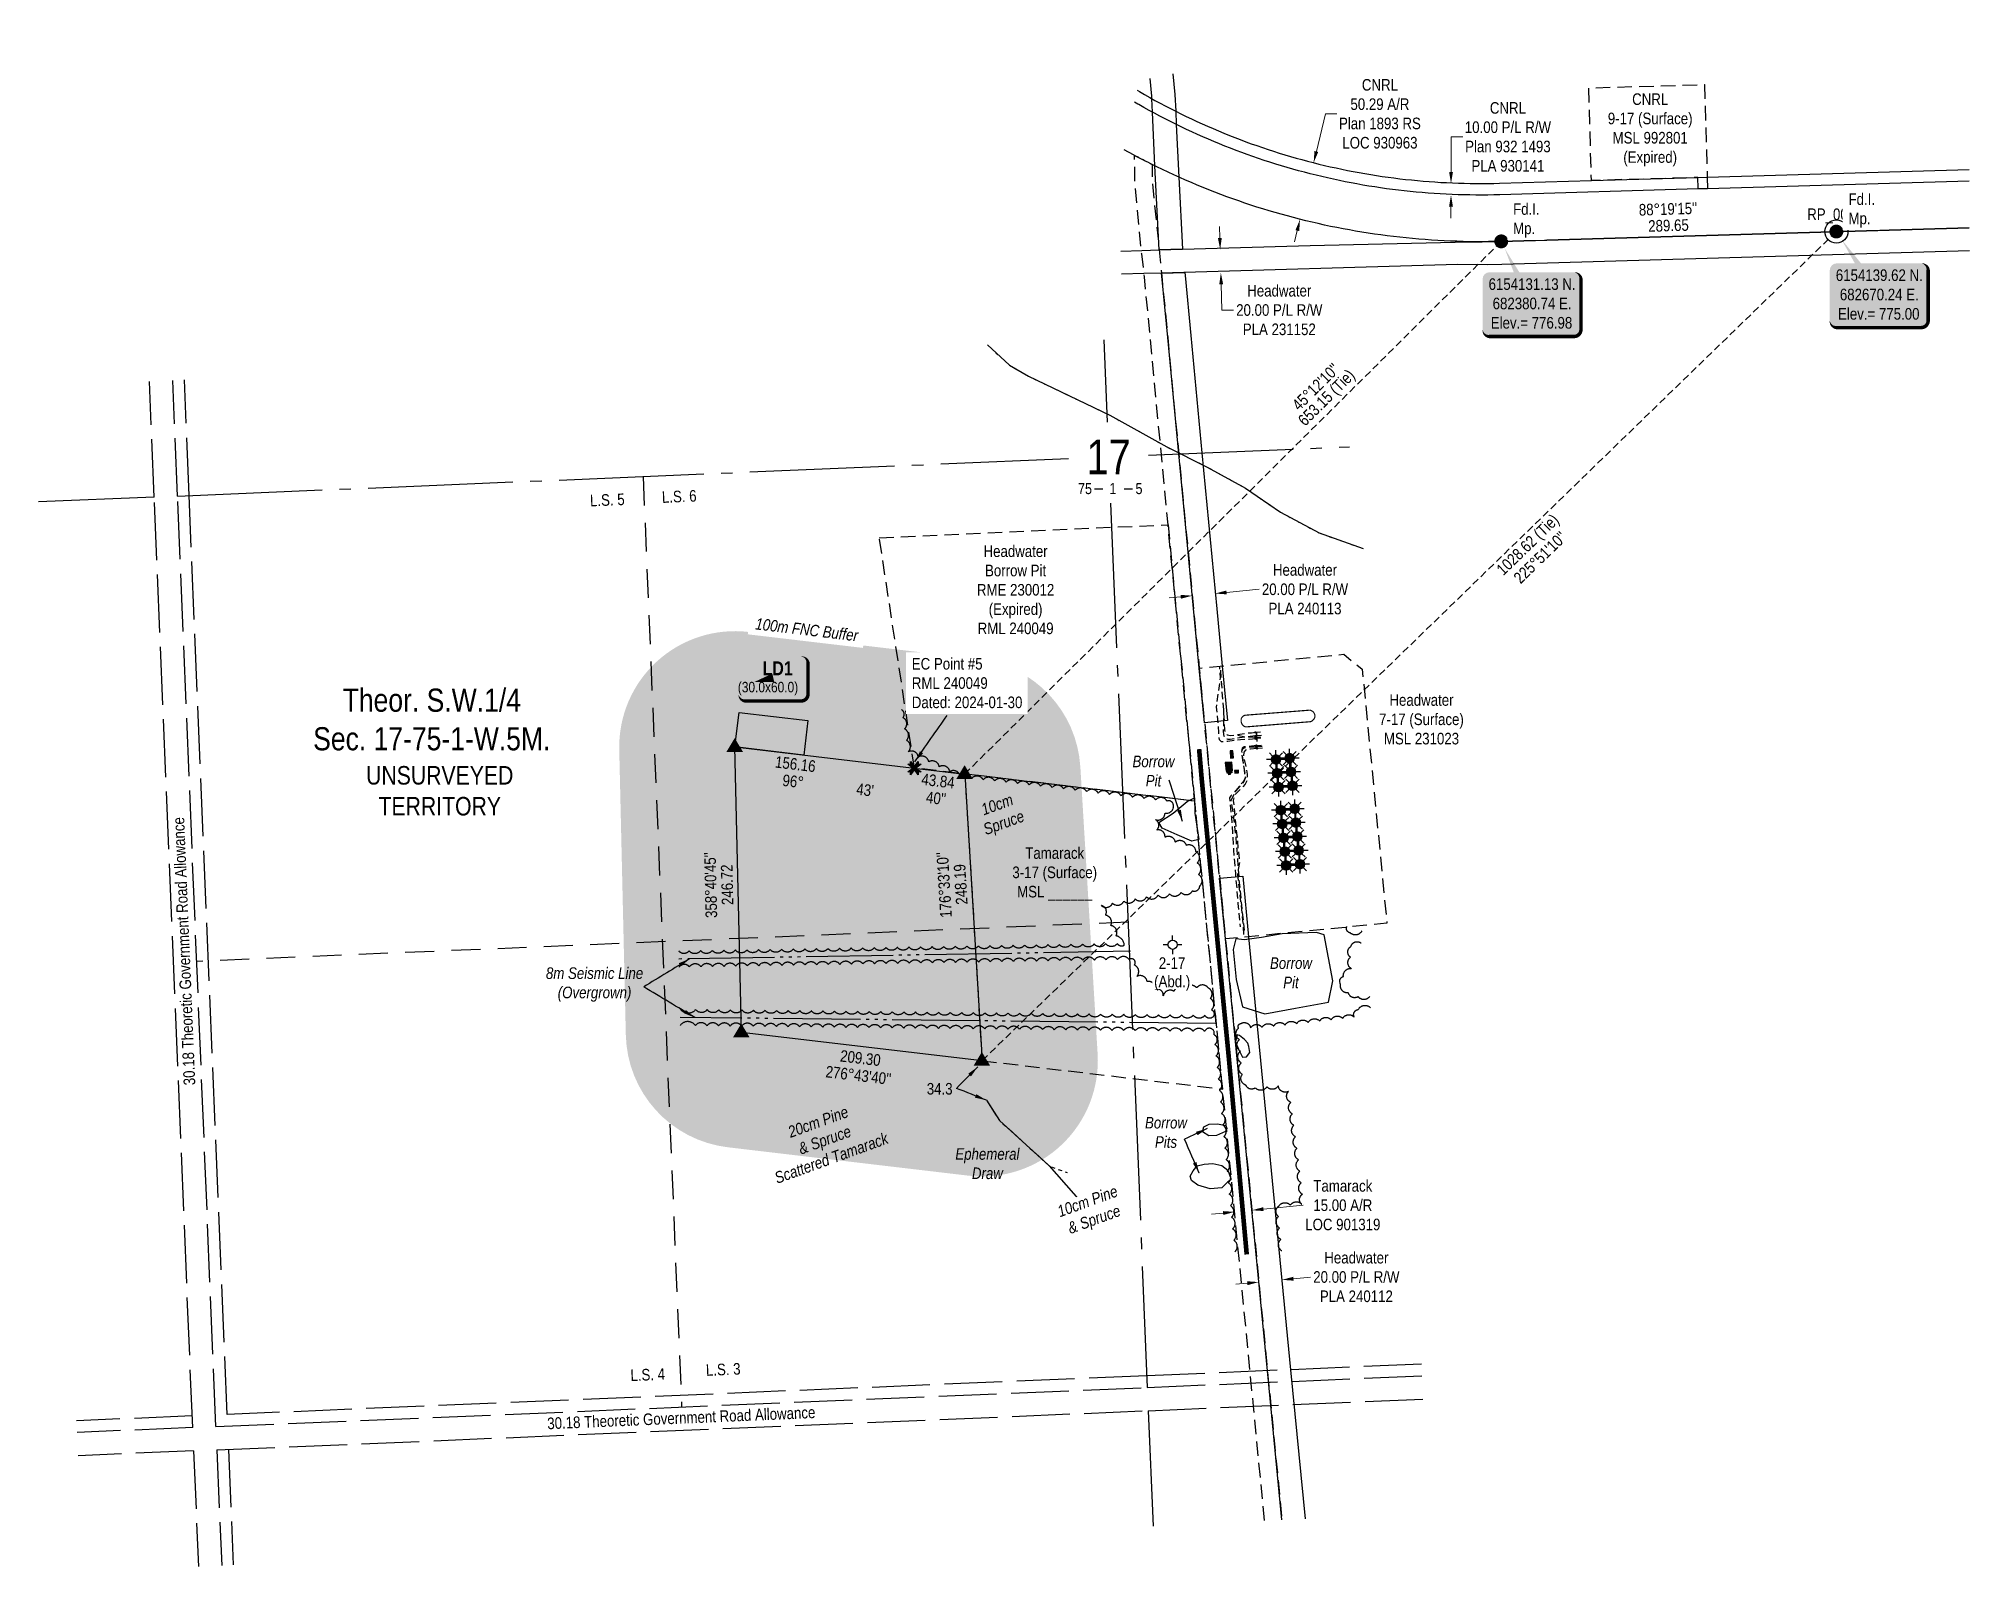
# Model space of a CAD drawing. Extents: x 679917 to 683865, y 6152986 to 6156234.
# Drawn here: x 681117 to 682785, y 6152986 to 6154306 of the extents above; entities that cross this region are included whole.
import ezdxf
from ezdxf.enums import TextEntityAlignment as Align

# ---------------------------------------------------------------- set-up
doc = ezdxf.new("R2010")
doc.units = 0
doc.header["$LTSCALE"] = 5
doc.header["$PDSIZE"] = 0.5
for name, pattern in [('0', [1, 1, 0]), ('foc-ACCESSROAD', [3.75, 2.5, -1.25]), ('foc-LSD', [8, 5, -3]), ('foc-QUARTERLINE', [33, 25, -3, 2, -3]), ('foc-SEISMIC', [20.5, 15, -1, 0.5, -1, 0.5, -1, 0.5, -1]), ('foc-TIELINE', [1.875, 1.25, -0.625]), ('foc-TOPO-ephemeral', [6.25, 3.125, -0.625, 0.625, -0.625, 0.625, -0.625]), ('foc-UNSURVEYED', [12.5, 10, -2.5]), ('foc-WHEELTRACKS', [2, 0.4, -1.6]), ('UG_PIPE', [1.875, 1.25, -0.625])]:
    doc.linetypes.add(name, pattern=pattern)
doc.layers.get('Defpoints').update_dxf_attribs({"color": 9})
for name, color, linetype in [('10', 1, 'Continuous'), ('35', 37, 'Continuous'), ('9', 3, 'Continuous'), ('AS-PIPE-UG', 44, 'UG_PIPE'), ('AS-ROADS', 254, 'Continuous'), ('AS-SEISMIC', 224, 'foc-SEISMIC'), ('AS-SYMBOL', 7, 'Continuous'), ('C-AR', 13, 'foc-ACCESSROAD'), ('C-RW', 13, 'Continuous'), ('C-SYMBOL', 7, 'Continuous'), ('C-WS', 13, 'foc-ACCESSROAD'), ('DETAIL-T', 7, 'Continuous'), ('F-RW', 190, 'Continuous'), ('F-WS', 190, 'foc-ACCESSROAD'), ('F-WS-S', 8, 'Continuous'), ('L-BD', 7, 'Continuous'), ('L-BD1', 253, 'Continuous'), ('L-MON', 1, 'Continuous'), ('L-QSEC', 8, 'foc-QUARTERLINE'), ('L-ROAD-T', 7, 'Continuous'), ('L-SECLBL', 7, 'Continuous'), ('L-SECTION-LSD', 7, 'foc-LSD'), ('L-TIE', 7, 'foc-TIELINE'), ('L-UNS-T', 3, 'Continuous'), ('L-USEC', 7, 'foc-UNSURVEYED'), ('P-BUFFER-H 30m', 51, 'Continuous'), ('P-BUFFER-T', 40, 'Continuous'), ('P-PROPOSED', 10, 'Continuous'), ('P-PROPOSED-H', 21, 'Continuous'), ('P-TEMP-BLOCKS', 250, 'Continuous'), ('P-TEMP-H', 41, 'Continuous'), ('P-TEMP_LOG DECK', 46, 'Continuous'), ('T-BUSH', 110, '0'), ('T-BUSH-T', 110, 'Continuous'), ('T-DRAW', 143, 'foc-TOPO-ephemeral'), ('T-WATER', 48, 'Continuous'), ('T-WATER-P3', 48, 'foc-WHEELTRACKS')]:
    doc.layers.add(name, color=color, linetype=linetype)
doc.layers.add('AS-PIPE-AG', color=7, linetype='Continuous', true_color=0x7d00fa)
doc.layers.add('AS-STRUCTURE-H', color=7, linetype='Continuous', true_color=0xa8a8a8)
doc.layers.add('AS-STRUCTURE', color=7, linetype='Continuous', lineweight=30, true_color=0x595959)
for name, color, linetype, lineweight in [('C-AR-T', 13, 'Continuous', 9), ('C-RW-T', 13, 'Continuous', 9), ('C-WS-T', 13, 'Continuous', 9), ('F-RW-T', 190, 'Continuous', 9), ('T-TEXT', 48, 'Continuous', 18), ('T-TIE-T', 201, 'Continuous', 18)]:
    doc.layers.add(name, color=color, linetype=linetype, lineweight=lineweight)
doc.styles.add('100L', font='ARIALN.TTF', dxfattribs={"height": 11})
doc.styles.add('175L', font='ARIALN.TTF', dxfattribs={"height": 20})
doc.styles.add('80', font='ARIALN.TTF', dxfattribs={"height": 10})
doc.styles.add('80CG', font='ARIALN.TTF', dxfattribs={"height": 10})
doc.styles.add('80L', font='ARIALN.TTF', dxfattribs={"height": 10})
doc.styles.add('80LS', font='ARIALNI.TTF', dxfattribs={"height": 10})
doc.styles.add('BOLD', font='ARIALNB.TTF')
doc.styles.add('foc-LtypeFont', font='ARIALN.TTF', dxfattribs={"height": 7.349999999999999})
doc.styles.add('SIMPLEX', font='ARIALN.TTF')
doc.linetypes.add('foc-TOPO-flowdirection-NOLINE', pattern='A,0,[">",foc-LtypeFont,S=0.3,R=0,X=0,Y=-0.945],-20,[">",foc-LtypeFont,S=0.3,R=0,X=0,Y=-0.945],0', length=20)
doc.dimstyles.new('Compass 5 000', dxfattribs={"dimscale": 5, "dimtxt": 9, "dimasz": 2, "dimexe": 0.2, "dimexo": 0.0625, "dimgap": 0.5, "dimtad": 0, "dimtih": 1, "dimtoh": 1, "dimzin": 0, "dimdsep": 46, "dimtxsty": '80CG', "dimcen": 0.1, "dimse1": 1, "dimse2": 1, "dimclrd": 256, "dimclrt": 256, "dimaunit": 1, "dimadec": 4, "dimazin": 0, "dimtfac": 0.06, "dimtofl": 0, "dimtmove": 0, "dimatfit": 1, "dimfxl": 0.2, "dimtolj": 1, "dimtzin": 0, "dimlwd": -1, "dimarcsym": 0})

msp = doc.modelspace()

# ---------------------------------------------------------------- texts
at = {"layer": '35', "color": 3, "style": '80'}
msp.add_attdef('RP_001', (682645.0471922327, 6154149.567949554), 'RP', height=9.99888759999998, dxfattribs=at)
at = {"layer": 'AS-SEISMIC', "insert": (681597.4188889167, 6153503.915649274), "char_height": 9.998887599999943, "width": 83.84919818050156, "attachment_point": 2, "style": '80LS'}
msp.add_mtext('8m Seismic Line\\P(Overgrown)', dxfattribs=at)
at = {"layer": 'C-SYMBOL', "color": 3, "insert": (681456.8070524784, 6153744.771586543), "char_height": 19.9977751999999, "width": 367.2571635960994, "attachment_point": 2, "style": '175L'}
msp.add_mtext('Theor. S.W.1/4\\PSec. 17-75-1-W.5M.', dxfattribs=at)
at = {"layer": 'C-WS-T', "insert": (682509.4054960086, 6154227.483949837), "char_height": 9.998887599999941, "attachment_point": 5, "style": '80CG'}
msp.add_mtext('\\A1;CNRL\\P9-17 (Surface)\\PMSL 992801\\P(Expired)', dxfattribs=at)
at = {"layer": 'C-WS-T', "insert": (681994.971589852, 6153607.690750682), "char_height": 9.99888759999997, "width": 72.61579580860547, "attachment_point": 2, "style": '80L'}
msp.add_mtext('Tamarack\\P3-17 (Surface)\\PMSL ______', dxfattribs=at)
at = {"layer": 'F-RW-T', "style": '80CG'}
msp.add_text('2-17', height=9.99888759999994, dxfattribs=at).set_placement((682084.8788466409, 6153502.596079107))
at = {"layer": 'F-RW-T', "char_height": 9.998887599999941, "attachment_point": 5, "style": '80CG'}
for s, insert in [('\\A1;Headwater\\PBorrow Pit\\PRME 230012\\P(Expired)\\PRML 240049', (681961.1741221827, 6153830.054168)), ('\\A1;Headwater\\P7-17 (Surface)\\PMSL 231023', (682311.8125875979, 6153718.16294529))]:
    msp.add_mtext(s, dxfattribs=dict(at, insert=insert))
at = {"layer": 'L-BD', "style": '80L'}
for s, height, rotation, p in [("88°19'15''", 9.998887599999989, 1.679799999998894, (682524.793869366, 6154159.111152662)), ('289.65', 9.998887599999989, 1.679799999998894, (682525.2115477462, 6154144.868861071)), ("45°12'10''", 9.998887599999989, 44.79660000000057, (682220.4457899192, 6154005.43302465)), ('653.15 (Tie)', 9.998887599999989, 44.79660000000057, (682230.4851134982, 6153995.322173687)), ('1028.62 (Tie)', 9.99888759999999, 44.14699999999836, (682404.3591272397, 6153868.302292118)), ("225°51'10''", 9.99888759999999, 44.14699999999836, (682414.2831716447, 6153858.078268061))]:
    msp.add_text(s, height=height, rotation=rotation, dxfattribs=at).set_placement(p, align=Align.MIDDLE)
at = {"layer": 'L-BD1', "style": '80L'}
msp.add_text("43'", height=9.998887599999975, rotation=353.2749000000003, dxfattribs=at).set_placement((681823.1325996013, 6153653.170956552))
for s, rotation, p in [("358°40'45''", 91.31939999999976, (681697.7092020104, 6153574.986932257)), ('246.72', 91.31939999999976, (681711.953839405, 6153575.315003329)), ("276°43'40''", 353.2749000000003, (681825.3865342296, 6153410.682734055)), ('209.30', 353.2749000000003, (681827.1429247415, 6153425.577868736))]:
    msp.add_text(s, height=9.998887599999975, rotation=rotation, dxfattribs=at).set_placement(p, align=Align.MIDDLE)
at = {"layer": 'L-BD1', "attachment_point": 1, "style": '80L'}
for s, insert, char_height, width, rotation, line_spacing_factor in [('\\pi8.33352;156.16\\P\\pi16.49428;96°', (681745.8666996013, 6153687.533473946), 9.998887599999975, 49.93073430956059, 353.274900000003, 0.900000000627932), ("\\pi0.11479;43.84\\P\\pi5.88154;40''", (681880.4347063734, 6153671.660835821), 9.998887599999975, 28.20054611474482, 353.274900000003, 0.900000000627932), ("\\pi0.66384;176°33'10''\\P\\pi11.0515;248.19 ", (681896.1772420149, 6153545.9244239), 9.998887599999977, 56.30110335348966, 93.4459, 0.8550000000045956)]:
    msp.add_mtext(s, dxfattribs=dict(at, insert=insert, char_height=char_height, width=width, rotation=rotation, line_spacing_factor=line_spacing_factor))
at = {"layer": 'L-ROAD-T', "style": '80L'}
for rotation, p in [(92.38740911096102, (681242.6734925716, 6153517.857422037)), (2.408879648627382, (681672.3485339723, 6153114.726510105))]:
    msp.add_text('30.18 Theoretic Government Road Allowance', height=9.998887599999938, rotation=rotation, dxfattribs=at).set_placement(p, align=Align.MIDDLE_CENTER)
at = {"layer": 'L-UNS-T', "color": 3, "insert": (681463.6645258684, 6153656.388728573), "char_height": 15.99822015999994, "attachment_point": 5, "style": '80L'}
msp.add_mtext_dynamic_manual_height_columns('UNSURVEYED TERRITORY', width=126.3996894395804, gutter_width=47.49471609999976, heights=[0], dxfattribs=at)
at = {"layer": 'T-BUSH-T', "char_height": 9.998887599999943, "attachment_point": 2, "rotation": 19.999999999999904, "style": '80LS'}
for s, insert, width in [('10cm\\PSpruce', (681943.4605737226, 6153649.376191633), 36.10553296904207), ('20cm Pine\\P& Spruce\\PScattered Tamarack', (681788.8699751189, 6153375.242380859), 114.0720713760725)]:
    msp.add_mtext(s, dxfattribs=dict(at, insert=insert, width=width))
at = {"layer": 'T-TEXT', "char_height": 9.998887599999943, "width": 36.99902156085653, "attachment_point": 2, "style": '80LS'}
for s, insert in [('Borrow Pit', (682080.2975540701, 6153686.86496777)), ('Borrow Pit', (682199.0729242925, 6153512.591881563)), ('Borrow Pits', (682091.1047732529, 6153374.723694769)), ('Ephemeral Draw', (681936.7960306661, 6153347.709126385))]:
    msp.add_mtext(s, dxfattribs=dict(at, insert=insert))
at = {"layer": 'T-TIE-T', "insert": (681895.5973099363, 6153404.031928702), "char_height": 9.998887599999977, "width": 21.85063864162069, "attachment_point": 2, "style": '80L'}
msp.add_mtext('34.3', dxfattribs=at)

# ---------------------------------------------------------------- blocks, each defined once
blk = doc.blocks.new('L-SECLBL')
at = {"layer": '9', "color": 7}
for p, q in [((-5.082139060913505, -27.83004804289613), (-12.28857354467345, -27.83004804289613)), ((20.70431141927111, -27.83004804289613), (13.49787693551116, -27.83004804289613))]:
    blk.add_line(p, q, dxfattribs=at)
at = {"layer": '10', "color": 2, "style": 'SIMPLEX'}
blk.add_attdef('SEC', text='', height=30, dxfattribs=at).set_placement((0, 0), align=Align.MIDDLE)
at = {"layer": '10', "color": 5, "style": '80L'}
blk.add_attdef('TWP', text='', height=9.5, dxfattribs=at).set_placement((-14.43410290347765, -27.36845155570791), align=Align.MIDDLE_RIGHT)
blk.add_attdef('RGE', text='', height=9.5, dxfattribs=at).set_placement((3.622123863462547, -27.36845155570791), align=Align.MIDDLE_CENTER)
blk.add_attdef('MER', text='', height=9.5, dxfattribs=at).set_placement((23.16775162027989, -27.36845155570791), align=Align.MIDDLE_LEFT)
blk = doc.blocks.new('*D368')
at = {"layer": 'C-AR-T', "transparency": 16777216}
for p, q in [((682140.4033990551, 6153291.685131351), (682130.4500900544, 6153290.719916382)), ((682175.2446654632, 6153295.063838059), (682209.5391081779, 6153298.389516934))]:
    blk.add_line(p, q, dxfattribs=at)
for points in [[(682140.2425298935, 6153293.344016185), (682140.5642682167, 6153290.026246518), (682150.3567080558, 6153292.65034632)], [(682175.0837963016, 6153296.722722893), (682175.4055346248, 6153293.404953226), (682165.2913564625, 6153294.098623089)]]:
    blk.add_solid(points, dxfattribs=at)
at = {"layer": 'Defpoints', "color": 0, "transparency": 16777216}
for p in [(682137.6881002098, 6153423.289191039), (682152.6227486165, 6153424.737467809), (682165.2913564625, 6153294.098623089)]:
    blk.add_point(p, dxfattribs=at)
at = {"layer": 'C-AR-T', "transparency": 16777216, "insert": (682243.8535692965, 6153298.389516934), "char_height": 10, "attachment_point": 5, "style": '80CG'}
blk.add_mtext('\\A1;Tamarack\\P15.00 A/R\\PLOC 901319', dxfattribs=at)
blk = doc.blocks.new('*D369')
at = {"layer": 'Defpoints', "color": 0, "transparency": 16777216}
for p in [(682110.6951124807, 6153857.366149727), (682130.4006416918, 6153859.243580109), (682133.4834921588, 6153826.885948898)]:
    blk.add_point(p, dxfattribs=at)
at = {"layer": 'F-RW-T', "transparency": 16777216}
for p, q in [((682103.8230422393, 6153824.060070475), (682093.8681215309, 6153823.111622433)), ((682143.4384128673, 6153827.83439694), (682171.6291911558, 6153830.520253437))]:
    blk.add_line(p, q, dxfattribs=at)
for points in [[(682103.6649675657, 6153825.719223926), (682103.9811169129, 6153822.400917022), (682113.7779629477, 6153825.008518516)], [(682143.2803381936, 6153829.493550391), (682143.5964875409, 6153826.175243488), (682133.4834921588, 6153826.885948898)]]:
    blk.add_solid(points, dxfattribs=at)
at = {"layer": 'F-RW-T', "transparency": 16777216, "insert": (682211.1687545938, 6153830.520253437), "char_height": 10, "attachment_point": 5, "style": '80CG'}
blk.add_mtext('\\A1;Headwater\\P20.00 P/L R/W\\PPLA 240113', dxfattribs=at)
blk = doc.blocks.new('*D370')
at = {"layer": 'Defpoints', "color": 0, "transparency": 16777216}
for p in [(682170.7851204984, 6153237.52775209), (682190.6893156865, 6153239.46011516), (682191.223283431, 6153233.960010973)]:
    blk.add_point(p, dxfattribs=at)
at = {"layer": 'F-RW-T', "transparency": 16777216}
for p, q in [((682201.1764882174, 6153234.926299998), (682216.0219371128, 6153236.367543762)), ((682161.3658834565, 6153231.061358878), (682151.4126786701, 6153230.095069854))]:
    blk.add_line(p, q, dxfattribs=at)
for points in [[(682161.2048352857, 6153232.720226343), (682161.5269316273, 6153229.402491413), (682171.319088243, 6153232.027647903)], [(682201.0154400466, 6153236.585167462), (682201.3375363882, 6153233.267432532), (682191.223283431, 6153233.960010973)]]:
    blk.add_solid(points, dxfattribs=at)
at = {"layer": 'F-RW-T', "transparency": 16777216, "insert": (682255.5615005507, 6153236.367543762), "char_height": 10, "attachment_point": 5, "style": '80CG'}
blk.add_mtext('\\A1;Headwater\\P20.00 P/L R/W\\PPLA 240112', dxfattribs=at)
blk = doc.blocks.new('GAS')
h = blk.add_hatch(color=255)
h.dxf.hatch_style = 1
edge = h.paths.add_edge_path()
edge.add_arc((0, 0), 0.9, 0, 360)
for p, q in [((-0.8077887898725749, 0), (-1.615577579628734, 0)), ((-0.5711929310346023, 0.5711929297831376), (-1.142385862069204, 1.142385861385264)), ((0, 0.8077887887338874), (0, 1.615577579286764)), ((0.5711929310309642, 0.5711929297831376), (1.142385862065566, 1.142385861385264)), ((1.615577579625096, 0), (0.8077887898689368, 0)), ((-0.5711929310346023, -0.5711929316021271), (-1.142385862069204, -1.142385863204253)), ((0, -0.8077887905528768), (0, -1.615577581105753)), ((1.142385862065566, -1.142385863204253), (0.5711929310309642, -0.5711929316021271))]:
    blk.add_line(p, q)
blk.add_circle((0, 0), 0.8000000000000003)
blk = doc.blocks.new('GABD')
for p, q in [((-0.8077887898243716, 0), (-1.615577579648743, 0)), ((0, 0.8077887898252811), (0, 1.615577579648743)), ((1.615577579648743, 0), (0.8077887898243716, 0)), ((0, -0.8077887898252811), (0, -1.615577579648743))]:
    blk.add_line(p, q)
blk.add_circle((0, 0), 0.8)
blk = doc.blocks.new('*U376')
h = blk.add_hatch(color=254)
edge = h.paths.add_edge_path()
edge.add_line((-36.49999999999998, -28.5), (36.49999999999998, -28.5))
edge.add_arc((36.49999999999999, -22.49999999999999), 6.000000000000007, 269.9999999999999, 359.9999999999999)
edge.add_line((42.49999999999999, -22.5), (42.49999999999999, 21))
edge.add_arc((36.49999999999999, 20.99999999999999), 6.000000000000007, 6.785183320455494e-14, 90.00000000000007)
edge.add_line((36.49999999999998, 27), (-36.49999999999998, 27))
edge.add_arc((-36.49999999999999, 20.99999999999999), 6.000000000000007, 89.99999999999993, 179.9999999999999)
edge.add_line((-42.49999999999999, 21), (-42.49999999999999, -22.5))
edge.add_arc((-36.49999999999999, -22.49999999999999), 6.000000000000007, 180, 270.0000000000001)
at = {"color": 1, "flags": 128}
blk.add_lwpolyline([(-23.47337214708736, 47.78438480623166, 0, 9.999999999999996, 0), (0, 0, 4.999999999999998, 4.999999999999998, 0)], format="xyseb", dxfattribs=at)
blk.add_lwpolyline([(-36.49999999999998, -28.5, 3, 3, 0), (36.49999999999998, -28.5, 3, 3, 0.4142135623730951), (42.49999999999999, -22.5, 3, 3, 0), (42.49999999999999, 21, 3, 0, 0.4142135623730951), (36.49999999999998, 27, 0, 0, 0), (-36.49999999999998, 27, 0, 0, 0.4142135623730951), (-42.49999999999999, 21, 0, 0, 0), (-42.49999999999999, -22.5, 0, 3, 0.4142135623730951)], format="xyseb", close=True, dxfattribs=at)
at = {"color": 1, "style": '80'}
blk.add_attdef('ENTER_TEXT_001', (-35.98567530695772, -4.996589358799454), '', height=10, dxfattribs=at)
blk = doc.blocks.new('fdia')
at = {"color": 255, "const_width": 1}
blk.add_lwpolyline([(-0.5, 0, 1), (0.5, 0, 1)], format="xyb", close=True, dxfattribs=at)
blk = doc.blocks.new('Fdiaa')
blk.add_blockref('fdia', (0, 0))
blk = doc.blocks.new('fdib')
at = {"color": 1, "const_width": 1.6}
blk.add_lwpolyline([(-0.3999999999996362, 0, 0.9999999999999998), (0.3999999999996362, 0, 1)], format="xyb", close=True, dxfattribs=at)
at = {"color": 1}
blk.add_circle((0, 0), 0.8, dxfattribs=at)
blk = doc.blocks.new('Fdibb')
blk.add_blockref('fdib', (0, 0))
blk = doc.blocks.new('fdicc')
for name in ['Fdibb', 'Fdiaa']:
    blk.add_blockref(name, (0, 0))
blk = doc.blocks.new('FDI')
blk.add_blockref('fdicc', (0, 0))
blk = doc.blocks.new('*U422')
h = blk.add_hatch(color=254)
edge = h.paths.add_edge_path()
edge.add_line((-36.49999999999998, -28.5), (36.49999999999998, -28.5))
edge.add_arc((36.49999999999999, -22.49999999999999), 6.000000000000007, 269.9999999999999, 359.9999999999999)
edge.add_line((42.49999999999999, -22.5), (42.49999999999999, 21))
edge.add_arc((36.49999999999999, 20.99999999999999), 6.000000000000007, 6.785183320455494e-14, 90.00000000000007)
edge.add_line((36.49999999999998, 27), (-36.49999999999998, 27))
edge.add_arc((-36.49999999999999, 20.99999999999999), 6.000000000000007, 89.99999999999993, 179.9999999999999)
edge.add_line((-42.49999999999999, 21), (-42.49999999999999, -22.5))
edge.add_arc((-36.49999999999999, -22.49999999999999), 6.000000000000007, 180, 270.0000000000001)
at = {"color": 1, "flags": 128}
blk.add_lwpolyline([(-32.77088079163038, 48.30705419967251, 0, 9.999999999999996, 0), (0, 0, 4.999999999999998, 4.999999999999998, 0)], format="xyseb", dxfattribs=at)
blk.add_lwpolyline([(-36.49999999999998, -28.5, 3, 3, 0), (36.49999999999998, -28.5, 3, 3, 0.4142135623730951), (42.49999999999999, -22.5, 3, 3, 0), (42.49999999999999, 21, 3, 0, 0.4142135623730951), (36.49999999999998, 27, 0, 0, 0), (-36.49999999999998, 27, 0, 0, 0.4142135623730951), (-42.49999999999999, 21, 0, 0, 0), (-42.49999999999999, -22.5, 0, 3, 0.4142135623730951)], format="xyseb", close=True, dxfattribs=at)
at = {"color": 1, "style": '80'}
blk.add_attdef('ENTER_TEXT_001', (-35.98567530695772, -4.996589358799454), '', height=10, dxfattribs=at)
blk = doc.blocks.new('*D471')
at = {"layer": 'Defpoints', "color": 0, "transparency": 16777216}
for p in [(682436.7245044282, 6154132.755868106), (682138.4947702475, 6154104.065946541), (682437.3058914552, 6154112.749371268)]:
    blk.add_point(p, dxfattribs=at)
at = {"layer": 'F-RW-T', "transparency": 16777216}
for p, q in [((682137.6229067306, 6154134.068223659), (682137.3324302407, 6154144.064003939)), ((682138.7852467374, 6154094.070166261), (682139.4336503433, 6154071.757517212)), ((682139.4336503433, 6154071.757517212), (682149.4336503433, 6154071.757517212))]:
    blk.add_line(p, q, dxfattribs=at)
for points in [[(682139.2888701106, 6154134.116636407), (682135.9569433506, 6154134.01981091), (682137.9133832206, 6154124.072443379)], [(682140.4512101174, 6154094.118579009), (682137.1192833574, 6154094.021753512), (682138.4947702475, 6154104.065946541)]]:
    blk.add_solid(points, dxfattribs=at)
at = {"layer": 'F-RW-T', "transparency": 16777216, "insert": (682188.9732137809, 6154071.757517212), "char_height": 10, "attachment_point": 5, "style": '80CG'}
blk.add_mtext('\\A1;Headwater\\P20.00 P/L R/W\\PPLA 231152', dxfattribs=at)
blk = doc.blocks.new('*D472')
at = {"layer": 'C-AR-T', "transparency": 16777216}
for p, q in [((682220.986729862, 6154208.769313574), (682228.8040896271, 6154241.286206137)), ((682228.8040896271, 6154241.286206137), (682238.8040896272, 6154241.286206137)), ((682204.558265936, 6154140.433889274), (682202.2207747378, 6154130.710919825))]:
    blk.add_line(p, q, dxfattribs=at)
for points in [[(682219.3662349541, 6154209.15889544), (682222.6072247701, 6154208.379731707), (682218.6492386636, 6154199.046344126)], [(682202.937771028, 6154140.823471141), (682206.178760844, 6154140.044307408), (682206.8957571344, 6154150.156858723)]]:
    blk.add_solid(points, dxfattribs=at)
at = {"layer": 'Defpoints', "color": 0, "transparency": 16777216}
for p in [(682218.6492386636, 6154199.046344126), (682227.8934611488, 6154196.823948096), (682216.1399796195, 6154147.934462694)]:
    blk.add_point(p, dxfattribs=at)
at = {"layer": 'C-AR-T', "transparency": 16777216, "insert": (682275.9118658889, 6154241.286206136), "char_height": 10, "attachment_point": 5, "style": '80CG'}
blk.add_mtext('\\A1;CNRL\\P50.29 A/R\\PPlan 1893 RS\\PLOC 930963', dxfattribs=at)
blk = doc.blocks.new('*D473')
at = {"layer": 'C-RW-T', "transparency": 16777216}
for p, q in [((682337.3597354313, 6154191.196500551), (682337.4073175818, 6154221.367333235)), ((682337.4073175818, 6154221.367333235), (682347.4073175818, 6154221.367333234)), ((682337.3124502106, 6154161.213944847), (682337.2966793196, 6154151.213957283))]:
    blk.add_line(p, q, dxfattribs=at)
for points in [[(682335.6930708373, 6154191.199129033), (682339.0264000252, 6154191.193872069), (682337.3439645402, 6154181.196512988)], [(682335.6457856166, 6154161.216573329), (682338.9791148045, 6154161.211316365), (682337.3282211015, 6154171.21393241)]]:
    blk.add_solid(points, dxfattribs=at)
at = {"layer": 'Defpoints', "color": 0, "transparency": 16777216}
for p in [(682337.3439645402, 6154181.196512988), (682366.0091854816, 6154171.168699917), (682366.0249289203, 6154181.151280495)]:
    blk.add_point(p, dxfattribs=at)
at = {"layer": 'C-RW-T', "transparency": 16777216, "insert": (682386.4932657405, 6154221.367333235), "char_height": 10, "attachment_point": 5, "style": '80CG'}
blk.add_mtext('\\A1;CNRL\\P10.00 P/L R/W\\PPlan 932 1493\\PPLA 930141', dxfattribs=at)
blk = doc.blocks.new('STRIA')
blk.add_hatch(color=255).paths.add_polyline_path([(-0.0414550714867801, 1.521379340009161), (-1.474693147280959, -0.867350786313807), (1.391783004306489, -0.867350786313807)])
blk = doc.blocks.new('STRIAA')
blk.add_blockref('STRIA', (0, 0))
blk = doc.blocks.new('STRIB')
at = {"color": 1}
blk.add_solid([(-1.121455071486707, -0.6673507863138184), (-0.0414550714867801, 1.132649213686192), (1.038544928513147, -0.6673507863138184)], dxfattribs=at)
blk = doc.blocks.new('STRIBB')
blk.add_blockref('STRIB', (0, 0))
blk = doc.blocks.new('STRICC')
for name in ['STRIAA', 'STRIBB']:
    blk.add_blockref(name, (0, 0))
blk = doc.blocks.new('fdspike')
blk.add_blockref('STRICC', (0, 0))
blk = doc.blocks.new('TRIA')
blk.add_hatch(color=255).paths.add_polyline_path([(-0.0414550714867801, 1.521379340009161), (-1.474693147280959, -0.867350786313807), (1.391783004306489, -0.867350786313807)])
blk = doc.blocks.new('TRIAA')
blk.add_blockref('TRIA', (0, 0))
blk = doc.blocks.new('TRIB')
at = {"color": 1}
blk.add_lwpolyline([(-1.121455071486707, -0.6673507863138184), (-0.0414550714867801, 1.132649213686192), (1.038544928513147, -0.6673507863138184)], close=True, dxfattribs=at)
blk = doc.blocks.new('TRIBB')
blk.add_blockref('TRIB', (0, 0))
blk = doc.blocks.new('TRICC')
for name in ['TRIAA', 'TRIBB']:
    blk.add_blockref(name, (0, 0))
blk = doc.blocks.new('plspike')
blk.add_blockref('TRICC', (0, 0))
blk = doc.blocks.new('TEMP')
h = blk.add_hatch(color=255)
h.dxf.hatch_style = 1
h.paths.add_polyline_path([(-5.274161e-10, 0.2514284397220763), (-0.6656854269836912, 1.152061669657268), (-0.6656854269836914, 0.6656854303339061), (-1.152061663105632, 0.6656854303339061), (-0.2514284404497629, 5.273253e-10), (-1.152061661774314, -0.665685419564579), (-0.6656854224511335, -0.6656854195645793), (-0.6656854224511335, -1.152061655686338), (-5.273251e-10, -0.2514284436956587), (0.6656854183820542, -1.152061663420681), (0.6656854183820542, -0.6656854208922597), (1.152061656810019, -0.6656854053035205), (0.2514284429676993, 5.273253e-10), (1.152061671303363, 0.6656854258011663), (0.6656854287749412, 0.6656854258011663), (0.6656854131859291, 1.15206166422904)])
h.paths.add_polyline_path([(0.5656854229146121, 0.8485281473411305), (0.5656854319800914, 0.5656854258011663), (0.8485281444547581, 0.5656854258011663), (0.0831890339399251, 0), (0.8485281399220186, -0.5656854150320215), (0.5656854183820542, -0.5656854240973189), (0.5656854183820542, -0.8485281365719859), (0, -0.08318903609469999), (-0.5656854224511337, -0.8485281320390644), (-0.5656854224511337, -0.5656854195645792), (-0.8485281349258001, -0.5656854195645794), (-0.0831890328488955, 0), (-0.8485281394583584, 0.5656854303339058), (-0.5656854269836913, 0.5656854303339061), (-0.5656854269836913, 0.8485281428085727), (0, 0.0831890306941206)], flags=16)
h = blk.add_hatch(color=1)
h.dxf.hatch_style = 1
h.paths.add_polyline_path([(0, 0.0831890306941205), (-0.5656854269836911, 0.8485281428085727), (-0.5656854269836912, 0.5656854303339061), (-0.8485281394583578, 0.5656854303339061), (-0.0831890328488953, -1e-16), (-0.8485281349258001, -0.5656854195645793), (-0.5656854224511337, -0.5656854195645793), (-0.5656854224511337, -0.848528132039064), (0, -0.08318903609469999), (0.5656854183820542, -0.8485281365719856), (0.5656854183820542, -0.5656854240973191), (0.8485281399220184, -0.5656854150320213), (0.0831890339399251, -1e-16), (0.8485281444547581, 0.5656854258011663), (0.5656854319800914, 0.5656854258011663), (0.5656854229146121, 0.8485281473411308)])
at = {"color": 1}
for p, q in [((-0.0831890328488953, 0), (0.0831890339399252, 0)), ((0, 0.0831890306941205), (0, -0.08318903609469999))]:
    blk.add_line(p, q, dxfattribs=at)
at = {"color": 255, "flags": 128}
blk.add_lwpolyline([(-0.251428440449763, 5.27325e-10), (-1.152061663105632, 0.6656854303339061), (-0.6656854269836914, 0.6656854303339061), (-0.6656854269836914, 1.152061669657268), (-5.274159999999999e-10, 0.2514284397220763), (0.6656854131859291, 1.15206166422904), (0.6656854287749412, 0.6656854258011663), (1.152061671303363, 0.6656854258011663), (0.2514284429676991, 5.27325e-10), (1.152061656810019, -0.6656854053035204), (0.6656854183820542, -0.6656854208922596), (0.6656854183820542, -1.152061663420681), (-5.27325e-10, -0.2514284436956586), (-0.6656854224511335, -1.152061655686338), (-0.6656854224511335, -0.6656854195645793), (-1.152061661774314, -0.6656854195645793)], close=True, dxfattribs=at)
at = {"color": 1, "flags": 128}
blk.add_lwpolyline([(-0.0831890328488953, 0), (-0.8485281394583578, 0.5656854303339061), (-0.5656854269836913, 0.5656854303339061), (-0.5656854269836913, 0.8485281428085727), (0, 0.0831890306941205), (0.5656854229146121, 0.8485281473411305), (0.5656854319800914, 0.5656854258011663), (0.8485281444547581, 0.5656854258011663), (0.0831890339399252, 0), (0.8485281399220184, -0.5656854150320214), (0.5656854183820542, -0.5656854240973189), (0.5656854183820542, -0.8485281365719856), (0, -0.08318903609469999), (-0.5656854224511335, -0.848528132039064), (-0.5656854224511335, -0.5656854195645792), (-0.8485281349258001, -0.5656854195645792)], close=True, dxfattribs=at)
blk = doc.blocks.new('*U474')
at = {"true_color": 0xff8aff}
h = blk.add_hatch(color=211, dxfattribs=at)
edge = h.paths.add_edge_path()
edge.add_line((-23.99999999999998, -20), (23.99999999999998, -20))
edge.add_arc((23.99999999999998, -14), 6, 270, 360)
edge.add_line((29.99999999999998, -14), (29.99999999999998, 12.5))
edge.add_arc((23.99999999999998, 12.5), 6, 0, 90)
edge.add_line((23.99999999999998, 18.5), (-23.99999999999998, 18.5))
edge.add_arc((-23.99999999999998, 12.5), 6, 90, 180)
edge.add_line((-29.99999999999998, 12.5), (-29.99999999999998, -14))
edge.add_arc((-23.99999999999998, -14), 6, 180, 270)
at = {"color": 250, "flags": 128}
blk.add_lwpolyline([(-23.99999999999998, -20, 3, 3, 0), (23.99999999999998, -20, 3, 3, 0.414213562373095), (29.99999999999998, -14, 3, 3, 0), (29.99999999999998, 12.5, 3, 0, 0.414213562373095), (23.99999999999998, 18.5, 0, 0, 0), (-23.99999999999998, 18.5, 0, 0, 0.414213562373095), (-29.99999999999998, 12.5, 0, 0, 0), (-29.99999999999998, -14, 0, 3, 0.414213562373095)], format="xyseb", close=True, dxfattribs=at)
at = {"flags": 128}
blk.add_lwpolyline([(-16.69084909720606, -3.677247411454363, 0, 7.5, 0), (-3.398394867633905e-15, 0, 0, 0, 0)], format="xyseb", dxfattribs=at)
at = {"color": 250}
for tag, p, height, style in [('TEMP_AREA_W1_001', (-9.212824010914055, 2.244292974654144), 12, 'BOLD'), ('ENTER_TEXT_001', (-30.65893587994544, -12.47010782646594), 9, '80')]:
    blk.add_attdef(tag, p, '', height=height, dxfattribs=dict(at, style=style))
blk = doc.blocks.new('RISER')
h = blk.add_hatch(color=255)
h.dxf.hatch_style = 1
edge = h.paths.add_edge_path()
edge.add_arc((0, 0), 0.7000000000000001, 0, 360)
blk.add_hatch(color=13).paths.add_polyline_path([(0.5809894393423747, -0.1498374831999172), (-0.5809055220925075, -0.1501624933266612, 0.7745966773228882)])
at = {"color": 13}
blk.add_line((-0.5809055220925075, -0.1501624933266612), (0.5809894393423747, -0.1498374831996898), dxfattribs=at)
blk.add_circle((0, 0), 0.6000000000000001, dxfattribs=at)

# ---------------------------------------------------------------- dimensions: what is measured, and where the dimension line sits
at = {"layer": 'C-AR-T'}
for base, p1, p2, angle, text, picture, middle in [((682218.6492386636, 6154199.046344126), (682216.1399796196, 6154147.934462693), (682227.8934611488, 6154196.823948096), 76.48210085654435, 'CNRL\\P50.29 A/R\\PPlan 1893 RS\\PLOC 930963', '*D472', (682275.9118658889, 6154241.286206136)), ((682165.2913564625, 6153294.098623089), (682137.6881002096, 6153423.289191039), (682152.6227486165, 6153424.737467809), 5.538897648426215, 'Tamarack\\P15.00 A/R\\PLOC 901319', '*D368', (682243.8535692965, 6153298.389516934))]:
    dim = msp.add_linear_dim(base=base, p1=p1, p2=p2, angle=angle, text=text, dimstyle='Compass 5 000', dxfattribs=at)
    dim.commit()
    dim.dimension.update_dxf_attribs({"geometry": picture, "text_midpoint": middle, "dimtype": 161})
at = {"layer": 'C-RW-T'}
dim = msp.add_linear_dim(base=(682337.3439645402, 6154181.196512988), p1=(682366.0091854817, 6154171.168699917), p2=(682366.0249289203, 6154181.151280494), angle=89.90963941306086, text='CNRL\\P10.00 P/L R/W\\PPlan 932 1493\\PPLA 930141', dimstyle='Compass 5 000', dxfattribs=at)
dim.commit()
dim.dimension.update_dxf_attribs({"geometry": '*D473', "text_midpoint": (682386.4932657405, 6154221.367333235), "dimtype": 161})
at = {"layer": 'F-RW-T'}
for base, p1, p2, angle, text, picture, middle in [((682138.4947702475, 6154104.065946541), (682436.7245044282, 6154132.755868105), (682437.305891455, 6154112.749371268), 271.6645418288647, 'Headwater\\P20.00 P/L R/W\\PPLA 231152', '*D471', (682188.9732137809, 6154071.757517212)), ((682133.4834921588, 6153826.885948898), (682110.6951124808, 6153857.366149727), (682130.4006416918, 6153859.243580109), 5.442387413531638, 'Headwater\\P20.00 P/L R/W\\PPLA 240113', '*D369', (682211.1687545938, 6153830.520253437)), ((682191.223283431, 6153233.960010973), (682170.7851204984, 6153237.52775209), (682190.6893156862, 6153239.46011516), 5.545080432107384, 'Headwater\\P20.00 P/L R/W\\PPLA 240112', '*D370', (682255.5615005507, 6153236.367543762))]:
    dim = msp.add_linear_dim(base=base, p1=p1, p2=p2, angle=angle, text=text, dimstyle='Compass 5 000', dxfattribs=at)
    dim.commit()
    dim.dimension.update_dxf_attribs({"geometry": picture, "text_midpoint": middle, "dimtype": 161})

# ---------------------------------------------------------------- hatches: boundary and pattern name
at = {"layer": 'AS-STRUCTURE-H'}
h = msp.add_hatch(color=256, dxfattribs=at)
h.dxf.hatch_style = 1
h.paths.add_polyline_path([(682149.4319999998, 6153684.833999998), (682148.8509999998, 6153690.922999998), (682146.503, 6153690.851999997), (682146.969, 6153684.620999998)])
h = msp.add_hatch(color=256, dxfattribs=at)
h.dxf.hatch_style = 1
h.paths.add_polyline_path([(682142.3139999998, 6153680.908999998), (682142.9439999998, 6153673.375999997), (682148.5849999997, 6153673.685999998), (682147.968, 6153681.316999997)])
h = msp.add_hatch(color=256, dxfattribs=at)
h.dxf.hatch_style = 1
h.paths.add_polyline_path([(682147.8263805016, 6153673.644310218), (682147.925, 6153672.002999998), (682146.468, 6153671.871999997), (682146.5069999998, 6153670.462999998), (682145.435, 6153670.396999998), (682145.3429999998, 6153671.792999998), (682143.8659999998, 6153671.706999999), (682143.6772245987, 6153673.416294205)])
h = msp.add_hatch(color=256, dxfattribs=at)
h.dxf.hatch_style = 1
h.paths.add_polyline_path([(682153.699, 6153674.397999998), (682150.424, 6153674.136999998), (682150.6769999998, 6153671.577999998), (682153.862, 6153671.847999997)])
at = {"layer": 'P-BUFFER-H 30m'}
h = msp.add_hatch(color=256, dxfattribs=at)
h.dxf.hatch_style = 1
h.paths.add_polyline_path([(682017.1170329102, 6153676.986865864, 0.3631115327199533), (681929.0217685611, 6153770.275977562), (681730.4207923865, 6153793.701467037, 0.4559766672015491), (681618.7457225287, 6153692.096878204), (681624.4303260653, 6153445.473032393, 0.3736483867165367), (681712.6799064481, 6153348.476645051), (681920.5158925239, 6153323.961862706, 0.4672313688172299), (682032.0366463473, 6153429.273727183)])
h.paths.add_polyline_path([(681932.2286372617, 6153423.262350794), (681724.3926511857, 6153447.777133139), (681718.7080476492, 6153694.400978949), (681917.3090238245, 6153670.975489475)], flags=16)
at = {"layer": 'P-PROPOSED-H'}
h = msp.add_hatch(color=256, dxfattribs=at)
h.dxf.hatch_style = 1
h.paths.add_polyline_path([(681917.3090238246, 6153670.975489468), (681932.2286372617, 6153423.262350786), (681724.3926511857, 6153447.777133133), (681718.7080476492, 6153694.400978943), (681917.2971270673, 6153670.976892723)])
at = {"layer": 'P-TEMP-H'}
h = msp.add_hatch(color=256, dxfattribs=at)
h.dxf.hatch_style = 1
h.paths.add_polyline_path([(681778.288340502, 6153687.373332101), (681718.7080476492, 6153694.400978943), (681722.2218710706, 6153724.191125371), (681781.8021639232, 6153717.163478528)])

# ---------------------------------------------------------------- linework, layer by layer
at = {"layer": '35', "color": 3}
msp.add_circle((682670.2389999982, 6154139.619), 9.99888759999998, dxfattribs=at)
at = {"layer": 'AS-PIPE-AG', "flags": 128}
for points in [[(682168.34, 6153706.942), (682169.393, 6153707.133000002), (682172.6979999997, 6153707.389)], [(682173.483, 6153704.368), (682169.633, 6153704.049), (682168.4869999997, 6153703.896)], [(682168.5589999998, 6153702.658000002), (682169.8409999998, 6153702.743), (682172.699, 6153703.011000002)], [(682173.06, 6153701.874), (682169.7169999997, 6153701.548), (682168.5989999998, 6153701.490000002)], [(682169.427, 6153706.896), (682169.665, 6153698.916)], [(682174.098, 6153694.719), (682170.397, 6153694.314), (682169.267, 6153694.231)], [(682169.3619999997, 6153695.534000002), (682170.4639999998, 6153695.633), (682173.7019999998, 6153695.867000001)], [(682169.628, 6153693.085), (682170.709, 6153693.189000002), (682174.556, 6153693.591)]]:
    msp.add_lwpolyline(points, dxfattribs=at)
at = {"layer": 'AS-PIPE-UG', "flags": 128}
for points in [[(682168.586, 6153701.420000002), (682163.07, 6153700.871), (682155.5439999998, 6153700.638), (682144.6179999998, 6153699.18), (682139.089, 6153698.646), (682137.3, 6153700.352), (682136.66, 6153706.827), (682136.353, 6153713.27), (682134.779, 6153728.75), (682138.145, 6153754.051000002), (682137.553, 6153764.026)], [(682168.299, 6153706.9), (682165.002, 6153706.309000002), (682161.238, 6153706.103000002), (682150.1559999997, 6153704.395), (682146.638, 6153704.083), (682144.2229999998, 6153704.493), (682142.727, 6153706.147000002), (682141.961, 6153709.099), (682141.025, 6153725.839000002), (682138.7879999997, 6153753.91), (682138.142, 6153763.777)], [(682168.4159999997, 6153703.818), (682163.897, 6153703.412000001), (682159.2279999998, 6153702.904), (682154.712, 6153702.365), (682151.1729999997, 6153701.495), (682146.4159999997, 6153700.776), (682144.3689999997, 6153700.789000002), (682141.408, 6153703.512), (682140.698, 6153707.838), (682141.1029999998, 6153711.021), (682141.15, 6153726.214)], [(682168.525, 6153702.59), (682159.792, 6153702.754), (682153.281, 6153704.293000001), (682151.1979999997, 6153704.602000002)], [(682169.2199999997, 6153694.215), (682163.7159999998, 6153694.057000002), (682159.2589999997, 6153693.635), (682157.3379999998, 6153692.766), (682156.4389999998, 6153690.776), (682157.0769999998, 6153684.925), (682158.279, 6153677.387000002), (682158.937, 6153671.584000002), (682159.3619999997, 6153668.591), (682158.965, 6153666.208), (682157.408, 6153663.97), (682155.6979999997, 6153661.848), (682153.058, 6153658.737), (682151.44, 6153656.616), (682147.2429999998, 6153652.222), (682146.0719999998, 6153650.275000002), (682146.362, 6153646.417), (682147.7119999998, 6153633.036), (682148.653, 6153620.049000002), (682149.391, 6153605.044), (682150.2849999998, 6153595.001000002), (682151.022, 6153584.767), (682152.2339999998, 6153571.792000002), (682153.138, 6153559.089), (682155.0969999997, 6153538.813)], [(682169.221, 6153695.522), (682163.0679999997, 6153694.684), (682158.6519999998, 6153694.305), (682156.9319999998, 6153693.28), (682156.2969999998, 6153690.116), (682157.757, 6153680.002), (682159.733, 6153668.044), (682158.424, 6153664.519000002), (682154.907, 6153660.557000002), (682151.457, 6153656.418), (682147.1889999998, 6153647.936), (682149.0859999998, 6153636.228000002), (682151.28, 6153617.042), (682152.2149999997, 6153605.684), (682154.0839999998, 6153580.049), (682155.9619999998, 6153561.91), (682158.697, 6153534.378)], [(682169.625, 6153693.079), (682163.975, 6153692.542), (682159.879, 6153691.711), (682158.218, 6153689.796), (682158.124, 6153686.481), (682161.3229999997, 6153670.704), (682161.04, 6153665.333), (682159.4709999998, 6153662.139000002), (682154.076, 6153656.413000002), (682150.1999999997, 6153652.368), (682149.216, 6153648.196), (682149.789, 6153641.784), (682150.676, 6153632.961), (682152.1289999997, 6153619.991), (682153.4569999998, 6153605.174), (682154.715, 6153595.538000002), (682152.871, 6153584.147000002), (682154.309, 6153571.693), (682155.6499999998, 6153559.704), (682157.7239999998, 6153539.588), (682158.0509999997, 6153532.269)]]:
    msp.add_lwpolyline(points, dxfattribs=at)
at = {"layer": 'AS-ROADS', "const_width": 3.999555039999994, "flags": 128}
msp.add_lwpolyline([(682160.842, 6153255.904), (682145.284, 6153426.897), (682121.946, 6153666.687), (682119.728, 6153692.493)], dxfattribs=at)
at = {"layer": 'AS-SEISMIC', "flags": 128}
for points in [[(682060.3006269622, 6153517.789679005), (681670.339249244, 6153511.127957495)], [(682134.5706488945, 6153455.443049661), (681671.5030144535, 6153460.72168239)]]:
    msp.add_lwpolyline(points, dxfattribs=at)
at = {"layer": 'AS-STRUCTURE', "const_width": 0.9998887599999999, "flags": 128}
msp.add_lwpolyline([(682160.1349999998, 6153711.66, -0.1184210001270607), (682157.9939999997, 6153712.605000002, -0.08954864051631543), (682156.522728606, 6153714.474723572, -0.1532836219899612), (682156.2069999998, 6153718.878, -0.1506530341489257), (682157.7249999997, 6153720.905, -0.1289489186249384), (682159.701, 6153721.78), (682179.3629999998, 6153723.325), (682215.3489999998, 6153726.144, -0.08203794508505094), (682216.8879999998, 6153725.603, -0.1282650470373224), (682218.702, 6153724.048, -0.1588565378281263), (682219.7569999998, 6153721.471, -0.1526984617124908), (682219.251, 6153719.061000002, -0.08978344410209635), (682217.663, 6153717.123, -0.1098289109954625), (682215.968, 6153716.177000002)], format="xyb", close=True, dxfattribs=at)
at = {"layer": 'AS-STRUCTURE', "flags": 128}
for points in [[(682149.4319999998, 6153684.834), (682148.8509999998, 6153690.923), (682146.503, 6153690.852), (682146.969, 6153684.621)], [(682142.3139999998, 6153680.909), (682142.9439999998, 6153673.376), (682148.5849999997, 6153673.686), (682147.968, 6153681.317)], [(682147.8263805016, 6153673.644310222), (682147.925, 6153672.003), (682146.468, 6153671.872), (682146.5069999998, 6153670.463), (682145.435, 6153670.397), (682145.3429999998, 6153671.793), (682143.8659999998, 6153671.707000002), (682143.6772245987, 6153673.416294209)], [(682153.699, 6153674.398000002), (682150.424, 6153674.137000002), (682150.6769999998, 6153671.578), (682153.862, 6153671.848)]]:
    msp.add_lwpolyline(points, close=True, dxfattribs=at)
at = {"layer": 'C-AR', "linetype": 'Continuous', "flags": 128}
for points in [[(682066.2149077145, 6154261.660131412), (682068.2476127329, 6154260.466480326), (682072.6494617701, 6154257.932080119), (682077.073287741, 6154255.436065243), (682081.5184741644, 6154252.978210052), (682085.9853855739, 6154250.559331263), (682090.472654937, 6154248.179472994), (682094.9803718571, 6154245.837837266), (682099.508531377, 6154243.535927152), (682104.0562898468, 6154241.273507561), (682108.623695754, 6154239.050781021), (682113.2102379504, 6154236.86772658), (682117.8151254494, 6154234.724211575), (682122.4387836786, 6154232.620955034), (682127.080810925, 6154230.558040688), (682131.7403594335, 6154228.535333584), (682136.41693781, 6154226.553715449), (682141.1107533197, 6154224.612292982), (682145.8211524439, 6154222.711740846), (682150.5482445335, 6154220.852163809), (682155.2908616641, 6154219.032912663), (682160.0493272017, 6154217.25580452), (682164.823179322, 6154215.51961796), (682169.6121010825, 6154213.82514164), (682174.4147616235, 6154212.172922215), (682179.2320743066, 6154210.561494109), (682184.0632350019, 6154208.99242765), (682188.9076798399, 6154207.465599564), (682193.7651576798, 6154205.980197842), (682198.6354931396, 6154204.537718481), (682203.5184836229, 6154203.137551947), (682208.4126854785, 6154201.778837233), (682213.3191479243, 6154200.46372197), (682218.2363910875, 6154199.190842579), (682223.1649621272, 6154197.96072271), (682228.1036642978, 6154196.773413327), (682233.0523756646, 6154195.629109953), (682238.011222012, 6154194.527517128), (682242.979261719, 6154193.469397857), (682247.9561177155, 6154192.454235598), (682252.9422277001, 6154191.48244927), (682257.9360220914, 6154190.553473309), (682262.9377879794, 6154189.66862225), (682267.947185326, 6154188.826479203), (682272.9632963652, 6154188.028609856), (682277.9866163976, 6154187.274032449), (682283.0162852441, 6154186.562912108), (682288.0515357448, 6154185.895918746), (682293.0927413907, 6154185.272266083), (682298.1390502449, 6154184.691919105), (682303.1901453036, 6154184.155666468), (682308.2459408296, 6154183.66420613), (682313.3056424912, 6154183.216102511), (682318.368832065, 6154182.811839473), (682323.43549705, 6154182.451717161), (682328.5053048168, 6154182.135521472), (682333.5777441288, 6154181.863231369), (682338.6520972064, 6154181.634316336), (682343.7282897941, 6154181.450577077), (682348.8059415483, 6154181.310194195), (682353.8842079109, 6154181.214335459), (682358.9635109343, 6154181.162416994), (682364.043055462, 6154181.154406095), (682369.1224191225, 6154181.190886634), (682374.2015696882, 6154181.271256025), (682379.279375394, 6154181.395367492), (682458.6467622326, 6154183.700770505), (682550.6789238498, 6154186.374919454), (682558.6817886756, 6154186.607517728), (682784.9525980074, 6154193.185052663)], [(682785.1084765339, 6154142.879828343), (682380.741, 6154131.129), (682375.2053953684, 6154130.993865368), (682372.2352824667, 6154130.945782606), (682369.7576279924, 6154130.902737096), (682364.2658880445, 6154130.842073406), (682358.7738670373, 6154130.81728), (682353.2842813227, 6154130.810731593), (682347.7877510433, 6154131.033784784), (682342.296672751, 6154131.183816037), (682336.8077936489, 6154131.381343678), (682331.3201444098, 6154131.626428027), (682325.8354288215, 6154131.919139161), (682320.3528602784, 6154132.259244269), (682314.8740454437, 6154132.646408631), (682309.3982298075, 6154133.081001949), (682303.9265410488, 6154133.563271084), (682298.4594624435, 6154134.092534404), (682292.9969982783, 6154134.668691817), (682287.5399149321, 6154135.292476327), (682282.0878438794, 6154135.963171281), (682276.6423753204, 6154136.680842015), (682271.2031645811, 6154137.44557457), (682265.7705805387, 6154138.25808555), (682260.345423309, 6154139.116904651), (682254.9277778314, 6154140.02273685), (682249.5180137873, 6154140.974895781), (682244.1168975502, 6154141.974114439), (682238.7249082722, 6154143.019811246), (682233.3416239108, 6154144.112569983), (682227.9682379613, 6154145.25103683), (682222.6047538894, 6154146.436514574), (682217.2517034941, 6154147.668524005), (682211.909740379, 6154148.946390474), (682206.5789577158, 6154150.270618818), (682201.2598066165, 6154151.639924802), (682195.952566262, 6154153.055823027), (682190.6577602198, 6154154.518034269), (682185.3757704748, 6154156.02557217), (682180.1073757496, 6154157.578869451), (682174.8522642436, 6154159.177211842), (682169.6112796747, 6154160.820834327), (682164.3846246483, 6154162.510346485), (682159.1729247456, 6154164.244370993), (682153.9760739565, 6154166.02410599), (682148.7950023488, 6154167.847685675), (682143.6299323096, 6154169.716622176), (682138.481525618, 6154171.630040841), (682133.3491577437, 6154173.587915907), (682128.2342122514, 6154175.589803129), (682123.1370135318, 6154177.636116609), (682118.057184755, 6154179.72633972), (682112.9959753378, 6154181.860523789), (682107.9534182866, 6154184.037868396), (682102.9294281417, 6154186.259071423), (682097.9253439892, 6154188.523386165), (682092.941068042, 6154190.831810602), (682087.9766381669, 6154193.182041417), (682083.1462259091, 6154195.521249899), (682079.2425262894, 6154197.460728093), (682078.1161893178, 6154198.057789803), (682075.3841783988, 6154199.438649329), (682073.2149485907, 6154200.541505851), (682071.4633557441, 6154201.43925947), (682068.9214694686, 6154202.751775709), (682068.3344278785, 6154203.05684257), (682067.5574059112, 6154203.464233547), (682063.9196365828, 6154205.348512853), (682063.4692970653, 6154205.574319825), (682058.633621663, 6154208.179392549), (682054.931134841, 6154210.215596358)]]:
    msp.add_lwpolyline(points, dxfattribs=at)
at = {"layer": 'C-AR', "flags": 128}
msp.add_lwpolyline([(682176.2547236264, 6153025.972628552), (682166.6650611579, 6153124.750397876), (682163.745260108, 6153154.825641413), (682115.91, 6153647.55), (682100.1, 6153810.4), (682092.869999996, 6153886.35), (682087.1114405656, 6153946.842750862), (682077.6225986152, 6154046.521526298), (682072.4823659757, 6154100.518852573), (682070.1069322276, 6154120.455583026), (682064.2400046458, 6154180.945372444), (682063.9196365828, 6154205.348512853), (682079.2403079519, 6154197.461830245), (682079.2289736689, 6154181.799673846), (682085.6074015829, 6154120.909794049), (682087.5066003654, 6154100.959012927), (682092.5534314541, 6154047.942855085), (682102.1174751611, 6153947.474097199), (682119.836562725, 6153762.320455068), (682142.5419915286, 6153528.444485376), (682178.7528152859, 6153155.456968061), (682181.6726157287, 6153125.381730734), (682191.2609992943, 6153026.617134709)], dxfattribs=at)
at = {"layer": 'C-RW', "flags": 128}
for points in [[(682784.9835931615, 6154183.182275442), (682558.9723517039, 6154176.613943492), (682550.9698661532, 6154176.381361405), (682379.571177483, 6154171.400454273), (682374.4037222599, 6154171.273354931), (682369.2352011476, 6154171.191512518), (682364.0664661073, 6154171.15496208), (682358.8971238983, 6154171.163587212), (682353.7284248356, 6154171.216036433), (682348.5603032104, 6154171.313910396), (682343.393554191, 6154171.457241741), (682338.2274487899, 6154171.644397179), (682333.0643672323, 6154171.876977751), (682327.9023591973, 6154172.154001307), (682322.7433670855, 6154172.476650053), (682317.5874042489, 6154172.843220988), (682312.434465876, 6154173.255216965), (682307.2863413247, 6154173.712010182), (682302.1416440028, 6154174.212741868), (682297.0011929446, 6154174.758247377), (682291.8662984939, 6154175.34848039), (682286.7360398826, 6154175.983703581), (682281.6120846412, 6154176.663484556), (682276.493788518, 6154177.386894788), (682271.3820470725, 6154178.155674737), (682266.2776200733, 6154178.96795161), (682261.1803323734, 6154179.825221318), (682256.0901355603, 6154180.727281409), (682251.0083654858, 6154181.672082401), (682245.9349926735, 6154182.661727473), (682240.8703785534, 6154183.695730299), (682235.8150187087, 6154184.773109263), (682230.7688153351, 6154185.89486227), (682225.7331075823, 6154187.060242768), (682220.7074495179, 6154188.269031937), (682215.6922914509, 6154189.521348423), (682210.6887083405, 6154190.817336628), (682205.6960756764, 6154192.15697084), (682200.7150511409, 6154193.539476336), (682195.7470257212, 6154194.965611758), (682190.7910588625, 6154196.434737088), (682185.8480394977, 6154197.945986992), (682180.918806412, 6154199.501099444), (682176.0028371034, 6154201.098950617), (682171.1006551117, 6154202.739261313), (682166.2134612808, 6154204.421880485), (682161.3408862381, 6154206.147494293), (682156.4828781948, 6154207.914597468), (682151.6415013482, 6154209.724176666), (682146.81511312, 6154211.576064097), (682142.0054220937, 6154213.46882682), (682137.2123016925, 6154215.404163081), (682132.4359108222, 6154217.380977087), (682127.6773449602, 6154219.398912952), (682122.9363565117, 6154221.458461495), (682118.213201494, 6154223.558931694), (682113.5088091359, 6154225.699860657), (682108.8227046896, 6154227.881729797), (682104.1562469918, 6154230.104695155), (682099.508840268, 6154232.368030696), (682094.8814540781, 6154234.671675994), (682090.2736588818, 6154237.015012069), (682085.6874743844, 6154239.398723103), (682081.1212258681, 6154241.822038742), (682076.5771000383, 6154244.284347355), (682072.0538106969, 6154246.786497786), (682067.5525586333, 6154249.328338983), (682066.8391811432, 6154249.737442757), (682063.9637061029, 6154251.396541253)], [(682066.2149077145, 6154261.660131412), (682068.2476127329, 6154260.466480326), (682072.6494617701, 6154257.932080119), (682077.073287741, 6154255.436065243), (682081.5184741644, 6154252.978210052), (682085.9853855739, 6154250.559331263), (682090.472654937, 6154248.179472994), (682094.9803718571, 6154245.837837266), (682099.508531377, 6154243.535927152), (682104.0562898468, 6154241.273507561), (682108.623695754, 6154239.050781021), (682113.2102379504, 6154236.86772658), (682117.8151254494, 6154234.724211575), (682122.4387836786, 6154232.620955034), (682127.080810925, 6154230.558040688), (682131.7403594335, 6154228.535333584), (682136.41693781, 6154226.553715449), (682141.1107533197, 6154224.612292982), (682145.8211524439, 6154222.711740846), (682150.5482445335, 6154220.852163809), (682155.2908616641, 6154219.032912663), (682160.0493272017, 6154217.25580452), (682164.823179322, 6154215.51961796), (682169.6121010825, 6154213.82514164), (682174.4147616235, 6154212.172922215), (682179.2320743066, 6154210.561494109), (682184.0632350019, 6154208.99242765), (682188.9076798399, 6154207.465599564), (682193.7651576798, 6154205.980197842), (682198.6354931396, 6154204.537718481), (682203.5184836229, 6154203.137551947), (682208.4126854785, 6154201.778837233), (682213.3191479243, 6154200.46372197), (682218.2363910875, 6154199.190842579), (682223.1649621272, 6154197.96072271), (682228.1036642978, 6154196.773413327), (682233.0523756646, 6154195.629109953), (682238.011222012, 6154194.527517128), (682242.979261719, 6154193.469397857), (682247.9561177155, 6154192.454235598), (682252.9422277001, 6154191.48244927), (682257.9360220914, 6154190.553473309), (682262.9377879794, 6154189.66862225), (682267.947185326, 6154188.826479203), (682272.9632963652, 6154188.028609856), (682277.9866163976, 6154187.274032449), (682283.0162852441, 6154186.562912108), (682288.0515357448, 6154185.895918746), (682293.0927413907, 6154185.272266083), (682298.1390502449, 6154184.691919105), (682303.1901453036, 6154184.155666468), (682308.2459408296, 6154183.66420613), (682313.3056424912, 6154183.216102511), (682318.368832065, 6154182.811839473), (682323.43549705, 6154182.451717161), (682328.5053048168, 6154182.135521472), (682333.5777441288, 6154181.863231369), (682338.6520972064, 6154181.634316336), (682343.7282897941, 6154181.450577077), (682348.8059415483, 6154181.310194195), (682353.8842079109, 6154181.214335459), (682358.9635109343, 6154181.162416994), (682364.043055462, 6154181.154406095), (682369.1224191225, 6154181.190886634), (682374.2015696882, 6154181.271256025), (682379.279375394, 6154181.395367492), (682458.6467622326, 6154183.700770505), (682550.6789238498, 6154186.374919454), (682558.6817886756, 6154186.607517728), (682784.9525980196, 6154193.185048725)]]:
    msp.add_lwpolyline(points, dxfattribs=at)
at = {"layer": 'C-WS', "flags": 128}
for points in [[(682558.6817886756, 6154186.607517728), (682558.9723517039, 6154176.613943492), (682550.9698661532, 6154176.381361405), (682550.6789238498, 6154186.374919454), (682458.6467622326, 6154183.700770505), (682456.3214182312, 6154263.729745642), (682556.355844649, 6154266.637127315), (682558.6817886756, 6154186.607517728)], [(681932.2347035045, 6153423.253917046), (682140.0749999982, 6153398.746), (682115.9205679055, 6153647.546450748), (681917.3187721665, 6153670.96499093)]]:
    msp.add_lwpolyline(points, close=True, dxfattribs=at)
at = {"layer": 'F-RW'}
for points in [[(682097.0937479842, 6154275.751551284), (682098.8479256409, 6154257.883582209), (682099.5012060424, 6154243.535626098), (682100.0060333345, 6154232.12601505), (682102.0504271007, 6154186.656353467), (682105.3741225123, 6154124.286671928), (682085.3143840055, 6154123.707004475), (682081.5790335845, 6154196.300112959), (682079.5081585989, 6154242.696119203), (682078.9865595371, 6154254.378110266), (682078.8936295656, 6154256.459743868), (682077.370797315, 6154271.97128703)], [(682191.2609992943, 6153026.617134709), (682178.7528152859, 6153155.456968061), (682142.5419915286, 6153528.444485376), (682137.4477508449, 6153580.917419941), (682157.3519460288, 6153582.849783011), (682162.446130369, 6153530.377428818), (682198.7628888473, 6153156.298736923), (682211.2693668444, 6153027.476476252)]]:
    msp.add_lwpolyline(points, dxfattribs=at)
at = {"layer": 'F-RW', "flags": 128}
for points in [[(682052.0368537669, 6154122.745706143), (682070.0808041375, 6154123.266857727), (682085.1098066253, 6154123.701092791), (682215.7237943353, 6154127.475452935), (682353.2842813227, 6154130.810731593), (682358.7738670373, 6154130.81728), (682364.2658880445, 6154130.842073406), (682369.7576279924, 6154130.902737096), (682372.2352824667, 6154130.945782606), (682375.2053953684, 6154130.993865368), (682380.741, 6154131.129), (682785.1084765339, 6154142.879828343)], [(682785.1705163814, 6154122.858286457), (682381.3179469383, 6154111.12236656), (682368.4887890893, 6154110.877662744), (682342.8287528666, 6154111.14217259), (682087.0366356516, 6154103.75057028), (682072.0076741502, 6154103.316434651), (682052.7045779512, 6154102.759459875)]]:
    msp.add_lwpolyline(points, dxfattribs=at)
at = {"layer": 'F-RW'}
msp.add_lwpolyline([(682144.310791316, 6153717.179450626), (682124.406658888, 6153715.246441104), (682119.836562725, 6153762.320455068), (682102.117475161, 6153947.474097199), (682092.5534314541, 6154047.942855085), (682087.5066003654, 6154100.959012927), (682087.2403000338, 6154103.756455552), (682107.2733728244, 6154104.335349494), (682107.5388938469, 6154101.546093387), (682112.4612085726, 6154049.837960136), (682122.1255212831, 6153948.315892315), (682134.935506274, 6153813.749037539), (682139.7407301955, 6153764.253103597), (682144.310791316, 6153717.179450626)], close=True, dxfattribs=at)
at = {"layer": 'F-WS'}
msp.add_lwpolyline([(682100.1, 6153810.4), (682115.91, 6153647.55), (681873.78, 6153676.11), (681843.42, 6153875), (682092.869999996, 6153886.35), (682100.1, 6153810.4)], close=True, dxfattribs=at)
msp.add_lwpolyline([(682100.1, 6153810.4), (682115.91, 6153647.55), (681873.78, 6153676.11), (681843.42, 6153875), (682092.869999996, 6153886.35), (682100.1, 6153810.4)], close=True, dxfattribs=at)
at = {"layer": 'F-WS', "flags": 128}
msp.add_lwpolyline([(682142.5419915286, 6153528.444485376), (682119.836562725, 6153762.320455068), (682244.6123080885, 6153774.435896548), (682260.6460708583, 6153761.428449448), (682281.9504553768, 6153541.982809332), (682142.5419915286, 6153528.444485376)], close=True, dxfattribs=at)
at = {"layer": 'L-QSEC', "flags": 128}
for points in [[(682037.3929692606, 6154045.971194847), (682040.3428390935, 6153974.901948748)], [(682075.9842069581, 6153946.374596659), (682249.7675960764, 6153953.686155579)], [(681237.1188596712, 6153911.081157835), (682006.7698384109, 6153943.462552325)], [(681217.0220926099, 6153910.235101644), (681117.1215517733, 6153906.031990295)], [(682043.245454278, 6153904.971177371), (682074.9545658911, 6153141.024703636)], [(682075.789195586, 6153120.927461916), (682079.9352494465, 6153021.025111536)]]:
    msp.add_lwpolyline(points, dxfattribs=at)
at = {"layer": 'L-SECTION-LSD', "flags": 128}
for points in [[(681639.3477162834, 6153928.004063984), (681672.6398665382, 6153124.098762736)], [(682058.2709903509, 6153542.970959929), (681253.7281605151, 6153509.122495588)]]:
    msp.add_lwpolyline(points, dxfattribs=at)
at = {"layer": 'L-TIE'}
for p, q in [((682670.2389999984, 6154139.619), (681932.2286372617, 6153423.262350795)), ((682380.741, 6154131.129), (681917.3090238246, 6153670.975489475))]:
    msp.add_line(p, q, dxfattribs=at)
at = {"layer": 'L-USEC', "flags": 128}
for points in [[(681217.0220926099, 6153910.235101644), (681212.894024618, 6154010.138845196)], [(681237.1195051753, 6153911.065535846), (681232.9908126161, 6154010.984394607)], [(681247.1668332265, 6153911.503904543), (681243.0388681373, 6154011.407155071)], [(681250.2403120472, 6153106.327028539), (681217.0220926099, 6153910.235101644)], [(681270.3370692694, 6153107.173322581), (681237.1195047939, 6153911.065545161)], [(681279.9692046604, 6153117.643428126), (681247.1668332265, 6153911.503904543)], [(682074.5374949449, 6153151.072915628), (681279.9692046604, 6153117.643428126)], [(682311.9755555206, 6153161.061283018), (682074.5374949449, 6153151.072915628)], [(682074.9437705518, 6153141.024249486), (682312.6950523546, 6153151.025892032)], [(681270.3370692694, 6153107.173322581), (682074.9436958184, 6153141.024246309)], [(681249.8251076037, 6153116.375315501), (681149.9240460518, 6153112.17276761)], [(681271.167394063, 6153087.075899755), (682075.789195586, 6153120.927461916)], [(682075.789195586, 6153120.927461916), (682314.134120045, 6153130.95407764)], [(681250.2252287673, 6153106.326394034), (681150.3392430585, 6153102.124508166)], [(681251.0706367623, 6153086.229605808), (681151.1696742338, 6153082.02708991)], [(681251.0706367623, 6153086.229605808), (681255.1946373883, 6152986.413919237)], [(681271.1680528889, 6153087.059953789), (681275.2906999984, 6152987.277027205)], [(681281.2152832818, 6153087.498628478), (681285.3382602126, 6152987.708560956)]]:
    msp.add_lwpolyline(points, dxfattribs=at)
at = {"layer": 'P-PROPOSED', "flags": 128}
msp.add_lwpolyline([(681917.3090238246, 6153670.975489475), (681932.2286372617, 6153423.262350795), (681724.3926511857, 6153447.777133139), (681718.7080476492, 6153694.40097895), (681917.2971270673, 6153670.976892728)], close=True, dxfattribs=at)
at = {"layer": 'P-TEMP_LOG DECK', "flags": 128}
msp.add_lwpolyline([(681778.288340502, 6153687.373332107), (681718.7080476492, 6153694.40097895), (681722.2218710706, 6153724.19112538), (681781.8021639232, 6153717.163478534)], close=True, dxfattribs=at)
at = {"layer": 'T-BUSH', "flags": 128}
for points in [[(682055.0544224548, 6153522.93484242, 0.3421239929656469), (682047.9829889245, 6153531.192985956, 0.52056705), (682043.4001040007, 6153540.079769344, 0.52056705), (682038.817219077, 6153548.966552734, 0.52056705), (682035.055591636, 6153557.452994251, 0.52056705), (682044.8792010162, 6153559.31698243, 0.52056705), (682054.7028103962, 6153561.180970624, 0.52056705), (682064.5264197764, 6153563.044958817, 0.52056705), (682074.3500291564, 6153564.908947011, 0.52056705), (682084.2533391737, 6153566.262054821, 0.52056705), (682094.1779055564, 6153567.478909533, 0.52056705), (682104.1004142291, 6153568.711855262, 0.52056705), (682114.0118219588, 6153570.031609045, 0.52056705), (682120.2408163766, 6153574.255643739, 0.52056705), (682119.1528656266, 6153584.19505748, 0.52056705), (682118.0301920803, 6153594.130718371, 0.52056705), (682116.907518534, 6153604.066379262, 0.52056705), (682108.8087389934, 6153609.33190189, 0.52056705), (682099.1992653424, 6153612.09519148, 0.52056705), (682090.219186263, 6153616.297449376, 0.52056705), (682083.1115669523, 6153622.587297932, 0.52056705), (682082.0330451998, 6153631.572204881, 0.52056705), (682090.2819417523, 6153637.223174613, 0.52056705), (682097.5111573499, 6153643.950598652, 0.52056705), (682091.9891691803, 6153647.564173517, 0.52056705), (682082.0375059495, 6153648.534818755, 0.52056705), (682072.1070330583, 6153649.698867926, 0.52056705), (682062.1812909058, 6153650.906094483, 0.52056705), (682052.2555487516, 6153652.113321039, 0.52056705), (682042.3298066007, 6153653.32054761, 0.52056705), (682032.4040644482, 6153654.527774153, 0.52056705), (682022.4783222957, 6153655.73500071, 0.52056705), (682012.5525801431, 6153656.942227267, 0.52056705), (682002.6246342622, 6153658.1309362, 0.52056705), (681992.6927918341, 6153659.28690299, 0.52056705), (681982.760949406, 6153660.442869781, 0.52056705), (681972.8291069762, 6153661.598836585, 0.52056705), (681962.8972645497, 6153662.754803361, 0.52056705), (681952.9638298292, 6153663.896628409, 0.52056705), (681943.0236064624, 6153664.978160958, 0.52056705), (681933.0833830956, 6153666.059693507, 0.52056705), (681923.1431597286, 6153667.141226055, 0.52056705), (681913.3872765279, 6153668.887014825, 0.52056705), (681904.311284587, 6153673.082741628, 0.52056705), (681895.2352926461, 6153677.278468446, 0.52056705), (681886.1593007052, 6153681.474195263, 0.52056705), (681877.0833087642, 6153685.669922081, 0.52056705), (681868.4182214119, 6153690.176359215, 0.52056705), (681866.8538943196, 6153700.052119134, 0.52056705), (681865.2895672256, 6153709.927879054, 0.52056705), (681863.7252401351, 6153719.803638973, 0.52056705), (681862.6672720242, 6153726.482701872)], [(682260.2254534711, 6153535.391450881, -0.52056705), (682250.3639506393, 6153533.739629087, -0.52056705), (682247.3906661465, 6153539.259893964, -0.52056705)], [(682055.0544224548, 6153522.93484242, -0.4619210060455358), (682049.0271602208, 6153524.597336574, -0.52056705), (682039.0297312886, 6153524.426550207, -0.52056705), (682029.0323023555, 6153524.255763839, -0.52056705), (682019.0348734243, 6153524.084977471, -0.52056705), (682009.0374444921, 6153523.914191104, -0.52056705), (681999.0400155599, 6153523.743404735, -0.52056705), (681989.0425866267, 6153523.572618368, -0.52056705), (681979.0451576955, 6153523.401831999, -0.52056705), (681969.0477287633, 6153523.231045633, -0.52056705), (681959.0502998312, 6153523.060259264, -0.52056705), (681949.052870898, 6153522.889472897, -0.52056705), (681939.0554419669, 6153522.718686529, -0.52056705), (681929.0580130346, 6153522.547900161, -0.52056705), (681919.0605841024, 6153522.377113793, -0.52056705), (681909.0631551703, 6153522.206327425, -0.52056705), (681899.0657262381, 6153522.035541058, -0.52056705), (681889.0682973058, 6153521.86475469, -0.52056705), (681879.0708683728, 6153521.693968321, -0.52056705), (681869.0734394416, 6153521.523181954, -0.52056705), (681859.0760105094, 6153521.352395594, -0.52056705), (681849.0785815772, 6153521.181609219, -0.52056705), (681839.081152644, 6153521.010822859, -0.52056705), (681829.0837237128, 6153520.840036483, -0.52056705), (681819.0862947806, 6153520.669250123, -0.52056705), (681809.0888658485, 6153520.498463747, -0.52056705), (681799.0914369153, 6153520.327677388, -0.52056705), (681789.0940079842, 6153520.156891012, -0.52056705), (681779.0965790519, 6153519.986104652, -0.52056705), (681769.0991501197, 6153519.815318276, -0.52056705), (681759.1017211865, 6153519.644531909, -0.52056705), (681749.1042922554, 6153519.473745541, -0.52056705), (681739.1068633231, 6153519.302959173, -0.52056705), (681729.109434391, 6153519.132172805, -0.52056705), (681719.1120054589, 6153518.961386438, -0.52056705), (681709.1145765267, 6153518.79060007, -0.52056705), (681699.1171475945, 6153518.619813702, -0.52056705), (681689.1197186613, 6153518.449027334, -0.52056705), (681679.1222897301, 6153518.278240967, -0.52056705), (681670.2196987865, 6153518.126157748)], [(682267.1072013832, 6153478.807183806, -0.52056705), (682257.1099220271, 6153478.627855084, -0.52056705), (682248.6180540668, 6153481.90313039, -0.52056705), (682241.9430519108, 6153489.347732425, -0.52056705), (682244.3744132569, 6153496.097693313, -0.52056705), (682251.293182743, 6153502.781273751, -0.52056705), (682250.3756742104, 6153512.737976554, -0.52056705), (682250.7181660808, 6153521.889073063, -0.52056705), (682259.5706689977, 6153525.032226869, -0.52056705)], [(682059.2636900678, 6153510.771722438, 0.52056705), (682049.2662611356, 6153510.600936069, 0.52056705), (682039.2688322034, 6153510.430149702, 0.52056705), (682029.2714032703, 6153510.259363334, 0.52056705), (682019.2739743391, 6153510.088576967, 0.52056705), (682009.2765454069, 6153509.917790598, 0.52056705), (681999.2791164747, 6153509.747004231, 0.52056705), (681989.2816875415, 6153509.576217863, 0.52056705), (681979.2842586103, 6153509.405431495, 0.52056705), (681969.2868296781, 6153509.234645136, 0.52056705), (681959.289400746, 6153509.06385876, 0.52056705), (681949.2919718139, 6153508.8930724, 0.52056705), (681939.2945428817, 6153508.722286024, 0.52056705), (681929.2971139494, 6153508.551499664, 0.52056705), (681919.2996850163, 6153508.380713289, 0.52056705), (681909.3022560851, 6153508.209926928, 0.52056705), (681899.3048271529, 6153508.039140553, 0.52056705), (681889.3073982206, 6153507.868354193, 0.52056705), (681879.3099692876, 6153507.697567817, 0.52056705), (681869.3125403564, 6153507.52678145, 0.52056705), (681859.3151114242, 6153507.355995081, 0.52056705), (681849.317682492, 6153507.185208715, 0.52056705), (681839.3202535588, 6153507.014422346, 0.52056705), (681829.3228246276, 6153506.843635979, 0.52056705), (681819.3253956954, 6153506.67284961, 0.52056705), (681809.3279667633, 6153506.502063243, 0.52056705), (681799.3305378312, 6153506.331276875, 0.52056705), (681789.333108899, 6153506.160490507, 0.52056705), (681779.3356799667, 6153505.98970414, 0.52056705), (681769.3382510345, 6153505.818917772, 0.52056705), (681759.3408221024, 6153505.648131404, 0.52056705), (681749.3433931702, 6153505.477345036, 0.52056705), (681739.3459642379, 6153505.306558668, 0.52056705), (681729.3485353049, 6153505.135772301, 0.52056705), (681719.3511063737, 6153504.964985932, 0.52056705), (681709.3536774415, 6153504.794199565, 0.52056705), (681699.3562485093, 6153504.623413197, 0.52056705), (681689.3588195761, 6153504.45262683, 0.52056705), (681679.3613906449, 6153504.281840461, 0.52056705), (681670.4587997013, 6153504.129757243)], [(682132.3563636789, 6153461.820932055, 0.4957397202215388), (682130.3512777111, 6153467.177249381, 0.52056705), (682129.3616473044, 6153477.127042577, 0.52056705), (682127.5569619627, 6153486.174478306, 0.52056705), (682117.5581042188, 6153486.150043629, 0.52056705), (682107.599115722, 6153485.712247458, 0.52056705), (682097.9485999946, 6153483.26866701, 0.52056705), (682088.7341464324, 6153479.386451299, 0.52056705), (682082.0686676978, 6153485.070530826, 0.52056705), (682074.800861667, 6153491.578288894, 0.52056705), (682065.8963410786, 6153496.126614556, 0.52056705), (682063.8298890756, 6153505.893236512, 0.8648665715414086), (682059.2636900678, 6153510.771722438)], [(682132.3563636789, 6153461.820932055, -0.570526120195521), (682124.6521917019, 6153462.555788883, -0.52056705), (682114.6539536831, 6153462.6697615, -0.52056705), (682104.6557156643, 6153462.783734101, -0.52056705), (682094.6574776453, 6153462.89770671, -0.52056705), (682084.6592396265, 6153463.011679319, -0.52056705), (682074.6610016077, 6153463.125651936, -0.52056705), (682064.6627635888, 6153463.239624538, -0.52056705), (682054.6645255699, 6153463.353597146, -0.52056705), (682044.666287551, 6153463.467569754, -0.52056705), (682034.6680495322, 6153463.581542372, -0.52056705), (682024.6698115134, 6153463.695514973, -0.52056705), (682014.6715734944, 6153463.809487582, -0.52056705), (682004.6733354746, 6153463.923460191, -0.52056705), (681994.6750974568, 6153464.037432808, -0.52056705), (681984.6768594369, 6153464.151405409, -0.52056705), (681974.678621419, 6153464.265378018, -0.52056705), (681964.6803834001, 6153464.379350627, -0.52056705), (681954.6821453813, 6153464.493323244, -0.52056705), (681944.6839073624, 6153464.607295846, -0.52056705), (681934.6856693436, 6153464.721268454, -0.52056705), (681924.6874313246, 6153464.835241063, -0.52056705), (681914.6891933059, 6153464.94921368, -0.52056705), (681904.690955287, 6153465.063186281, -0.52056705), (681894.6927172681, 6153465.17715889, -0.52056705), (681884.6944792492, 6153465.291131499, -0.52056705), (681874.6962412305, 6153465.405104116, -0.52056705), (681864.6980032115, 6153465.519076717, -0.52056705), (681854.6997651916, 6153465.633049326, -0.52056705), (681844.7015271737, 6153465.747021935, -0.52056705), (681834.703289154, 6153465.860994552, -0.52056705), (681824.7050511361, 6153465.974967154, -0.52056705), (681814.7068131162, 6153466.088939762, -0.52056705), (681804.7085750983, 6153466.202912371, -0.52056705), (681794.7103370795, 6153466.316884988, -0.52056705), (681784.7120990606, 6153466.430857589, -0.52056705), (681774.7138610417, 6153466.544830198, -0.52056705), (681764.7156230229, 6153466.658802806, -0.52056705), (681754.717385004, 6153466.772775424, -0.52056705), (681744.7191469852, 6153466.886748025, -0.52056705), (681734.7209089663, 6153467.000720634, -0.52056705), (681724.7226709474, 6153467.114693243, -0.52056705), (681714.7244329286, 6153467.22866586, -0.52056705), (681704.7261949087, 6153467.342638461, -0.52056705), (681694.7279568908, 6153467.45661107, -0.52056705), (681684.729718871, 6153467.570583679, -0.52056705), (681671.5827952797, 6153467.720449003)], [(682191.3110663933, 6153258.945525043, -0.52056705), (682190.2926495831, 6153268.89241302, -0.52056705), (682189.2742327729, 6153278.839300998, -0.52056705), (682188.2558159624, 6153288.786188976, -0.52056705), (682188.5763997292, 6153297.617566935, -0.52056705), (682198.5436464179, 6153298.412391876, -0.52056705), (682208.5108931063, 6153299.207216817, -0.52056705), (682208.9123652807, 6153307.912543139, -0.52056705), (682207.8217395756, 6153317.851772929, -0.52056705), (682206.7311138705, 6153327.791002719, -0.52056705), (682205.6136594011, 6153337.726940307, -0.52056705), (682204.2687957529, 6153347.63497215, -0.52056705), (682202.9239321046, 6153357.543003993, -0.52056705), (682201.5790684563, 6153367.451035837, -0.52056705), (682200.2342048042, 6153377.359067679, -0.52056705), (682198.8893411597, 6153387.267099523, -0.52056705), (682196.9122045683, 6153396.73839538, -0.52056705), (682188.1217680675, 6153401.503474506, -0.52056705), (682178.2102457589, 6153400.819979771, -0.52056705), (682168.2526278424, 6153399.912456401, -0.52056705), (682160.1988708756, 6153402.132456378, -0.52056705), (682156.9697543493, 6153411.522603365, -0.52056705), (682156.161902591, 6153421.48880268, -0.52056705), (682155.3540508328, 6153431.455001994, -0.52056705), (682154.5461990745, 6153441.421201339, -0.52056705), (682153.7383473162, 6153451.387400622, -0.52056705), (682155.6106500056, 6153455.347010808, -0.52056705), (682164.1985201639, 6153451.812072953, -0.52056705), (682174.1692916503, 6153452.119393056, -0.52056705), (682184.1185576816, 6153453.114078122, -0.52056705), (682194.065603718, 6153454.130949987, -0.52056705), (682204.0086348379, 6153455.184690559, -0.52056705), (682213.9414020388, 6153456.332684045, -0.52056705), (682223.8741692356, 6153457.480677469, -0.52056705), (682233.8069364403, 6153458.628670923, -0.52056705), (682243.7397036412, 6153459.776664378, -0.52056705), (682253.6724708419, 6153460.924657833, -0.52056705), (682257.2590720515, 6153467.544821418, -0.52056705), (682267.8249230164, 6153468.980653485, -0.52056705)], [(682132.5923389131, 6153445.635284767, 0.9912374468249846), (682124.4926300494, 6153448.558255657, 0.52056705), (682114.4943920296, 6153448.672228266, 0.52056705), (682104.4961540117, 6153448.786200874, 0.52056705), (682094.4979159918, 6153448.900173483, 0.52056705), (682084.4996779739, 6153449.014146092, 0.52056705), (682074.5014399542, 6153449.128118701, 0.52056705), (682064.5032019363, 6153449.242091311, 0.52056705), (682054.5049639173, 6153449.35606392, 0.52056705), (682044.5067258985, 6153449.470036528, 0.52056705), (682034.5084878796, 6153449.584009137, 0.52056705), (682024.5102498608, 6153449.697981747, 0.52056705), (682014.5120118419, 6153449.811954356, 0.52056705), (682004.513773823, 6153449.925926965, 0.52056705), (681994.5155358042, 6153450.039899574, 0.52056705), (681984.5172977854, 6153450.153872183, 0.52056705), (681974.5190597664, 6153450.267844792, 0.52056705), (681964.5208217476, 6153450.3818174, 0.52056705), (681954.5225837288, 6153450.495790009, 0.52056705), (681944.5243457089, 6153450.609762619, 0.52056705), (681934.526107691, 6153450.723735227, 0.52056705), (681924.5278696711, 6153450.837707836, 0.52056705), (681914.5296316533, 6153450.951680445, 0.52056705), (681904.5313936344, 6153451.065653055, 0.52056705), (681894.5331556156, 6153451.179625664, 0.52056705), (681884.5349175966, 6153451.293598273, 0.52056705), (681874.5366795779, 6153451.407570881, 0.52056705), (681864.538441559, 6153451.521543491, 0.52056705), (681854.5402035401, 6153451.6355161, 0.52056705), (681844.5419655212, 6153451.749488709, 0.52056705), (681834.5437275025, 6153451.863461326, 0.52056705), (681824.5454894835, 6153451.977433927, 0.52056705), (681814.5472514647, 6153452.091406535, 0.52056705), (681804.5490134457, 6153452.205379144, 0.52056705), (681794.550775426, 6153452.319351762, 0.52056705), (681784.5525374081, 6153452.433324363, 0.52056705), (681774.5542993882, 6153452.547296972, 0.52056705), (681764.5560613703, 6153452.66126958, 0.52056705), (681754.5578233505, 6153452.775242197, 0.52056705), (681744.5595853326, 6153452.889214799, 0.52056705), (681734.5613473137, 6153453.003187408, 0.52056705), (681724.5631092949, 6153453.117160017, 0.52056705), (681714.564871276, 6153453.231132634, 0.52056705), (681704.5666332572, 6153453.345105235, 0.52056705), (681694.5683952383, 6153453.459077843, 0.52056705), (681684.5701572194, 6153453.573050452, 0.52056705), (681671.4232336262, 6153453.722915777, 0.52056705)], [(682150.5568759023, 6153258.175288466, 0.5205670500824182), (682149.6078374109, 6153268.129035444, 0.52056705), (682148.6587989194, 6153278.082782436, 0.52056705), (682147.7097604279, 6153288.036529427, 0.52056705), (682146.7607219364, 6153297.99027642, 0.52056705), (682145.8116834449, 6153307.944023412, 0.52056705), (682144.8626449517, 6153317.897770404, 0.52056705), (682143.913606462, 6153327.851517396, 0.52056705), (682142.9645679704, 6153337.805264387, 0.52056705), (682142.0155294789, 6153347.759011379, 0.52056705), (682141.0664909857, 6153357.712758372, 0.52056705), (682140.1056323571, 6153367.665368166, 0.52056705), (682139.139536965, 6153377.617474121, 0.52056705), (682138.1734415733, 6153387.569580075, 0.52056705), (682137.2073461815, 6153397.521686016, 0.52056705), (682136.2412507895, 6153407.473791971, 0.52056705), (682135.2751553977, 6153417.425897925, 0.52056705), (682134.3090600058, 6153427.37800388, 0.52056705), (682133.3201689313, 6153437.327869742, 0.594914993578228), (682132.5923389131, 6153445.635284767)]]:
    msp.add_lwpolyline(points, format="xyb", dxfattribs=at)
at = {"layer": 'T-DRAW', "color": 48, "flags": 128}
msp.add_lwpolyline([(681935.9189999982, 6153389.187), (681947.358, 6153371.528), (681990.192, 6153332.373), (682005.575, 6153326.582)], dxfattribs=at)
at = {"layer": 'T-DRAW', "color": 48, "linetype": 'foc-TOPO-flowdirection-NOLINE', "flags": 128}
msp.add_lwpolyline([(681935.9189999982, 6153389.187), (681947.358, 6153371.528), (681990.192, 6153332.373), (682032.2746711761, 6153284.61634882)], dxfattribs=at)
at = {"layer": 'T-WATER', "flags": 128}
for points in [[(682113.3, 6153613.077), (682100.768, 6153618.301), (682087.67, 6153624.316), (682085.0329999961, 6153629.084000031), (682097.423999996, 6153637.123), (682109.346, 6153647.201), (682115.653999996, 6153650.407), (682116.04, 6153637.194), (682119.41, 6153614.447)], [(682151.468, 6153528.701), (682149.121, 6153519.307), (682151.582, 6153493.501), (682157.148999996, 6153469.705), (682176.5349999961, 6153463.848000032), (682203.042999996, 6153468.796000032), (682231.3509999961, 6153473.979), (682235.164, 6153492.415000032), (682227.87, 6153531.955), (682221.237, 6153533.982), (682191.418999996, 6153532.959), (682173.560999996, 6153529.868), (682158.957, 6153527.72), (682151.468, 6153528.701)], [(682160.508, 6153426.574), (682163.51, 6153430.378), (682162.761, 6153435.645), (682161.6799999961, 6153438.352), (682158.984, 6153441.696), (682154.628, 6153445.005), (682152.624, 6153445.679000031), (682151.273, 6153439.476), (682153.787, 6153433.384), (682157.325, 6153426.389)], [(682142.535, 6153362.021), (682134.642, 6153358.679), (682127.984999996, 6153358.358), (682122.697999996, 6153361.767), (682123.6799999961, 6153366.265), (682128.473, 6153368.367), (682135.727, 6153368.774000032), (682142.668, 6153367.358), (682143.723, 6153364.795), (682142.535, 6153362.021)], [(682146.9789999961, 6153320.263), (682144.657, 6153318.699), (682139.286, 6153313.535), (682129.349, 6153312.516), (682118.59, 6153315.893), (682113.2409999961, 6153319.81), (682111.963, 6153323.432), (682114.704, 6153328.016000031), (682118.046, 6153332.421), (682124.047, 6153333.763), (682131.422, 6153334.544), (682139.278, 6153332.821), (682144.508, 6153328.835), (682147.112, 6153321.597)]]:
    msp.add_lwpolyline(points, close=True, dxfattribs=at)
at = {"layer": 'T-WATER-P3', "flags": 128}
msp.add_lwpolyline([(681936.8229093016, 6154041.615526314), (681955.935423736, 6154024.164187348), (681972.3281064872, 6154014.592567091), (682042.5631002724, 6153981.030492024), (682091.7401068155, 6153953.63143084), (682126.6193125745, 6153936.162640146), (682159.7023782262, 6153918.035113718), (682189.9733875407, 6153897.276367234), (682223.2973095917, 6153879.209593019), (682261.5262252258, 6153865.690335492)], dxfattribs=at)
at = {"layer": 'T-WATER-P3', "linetype": 'foc-TOPO-flowdirection-NOLINE', "flags": 128}
msp.add_lwpolyline([(681936.8229093016, 6154041.615526314), (681955.935423736, 6154024.164187348), (681972.3281064872, 6154014.592567091), (682042.5631002724, 6153981.030492024), (682091.7401068155, 6153953.63143084), (682126.6193125745, 6153936.162640146), (682159.7023782262, 6153918.035113718), (682189.9733875407, 6153897.276367234), (682223.2973095917, 6153879.209593019), (682261.5262252258, 6153865.690335492)], dxfattribs=at)

# ---------------------------------------------------------------- block references
at = {"layer": 'AS-SYMBOL', "xscale": 0.99988876, "yscale": 0.99988876, "zscale": 0.99988876}
for p in [(682168.2979999997, 6153706.893), (682168.4609999998, 6153703.84), (682168.5189999997, 6153702.593), (682168.585, 6153701.422), (682169.2709999997, 6153694.194), (682169.2799999998, 6153695.522), (682169.596, 6153693.121)]:
    msp.add_blockref('RISER', p, dxfattribs=at)
at = {"layer": 'DETAIL-T'}
ref = msp.add_blockref('*U422', (682707.0618202501, 6154085.153233324), dxfattribs=dict(at, xscale=0.9998871999999969, yscale=0.9998871999999969, zscale=0.9998871999999969))
ref.add_attrib('ENTER_TEXT_001', '6154139.62 N.', (682669.770665639, 6154096.924301942), dxfattribs={"layer": '0', "color": 1, "height": 9.99887199999995, "style": '80'})
ref.add_attrib('ENTER_TEXT_002', '682670.24 E.', (682673.2695887876, 6154080.218592198), dxfattribs={"layer": '0', "color": 1, "height": 9.99887199999995, "style": '80'})
ref.add_attrib('ENTER_TEXT_003', 'Elev.= 775.00', (682671.7008708068, 6154063.512882453), dxfattribs={"layer": '0', "color": 1, "height": 9.99887199999995, "style": '80'})
ref = msp.add_blockref('*U376', (682407.0936973343, 6154077.434622897), dxfattribs=dict(at, xscale=0.9998871999999969, yscale=0.9998871999999969, zscale=0.9998871999999969))
ref.add_attrib('ENTER_TEXT_001', '6154131.13 N.', (682369.8025427231, 6154089.205691515), dxfattribs={"layer": '0', "color": 1, "height": 9.99887199999995, "style": '80'})
ref.add_attrib('ENTER_TEXT_002', '682380.74 E.', (682373.3014658717, 6154072.49998177), dxfattribs={"layer": '0', "color": 1, "height": 9.99887199999995, "style": '80'})
ref.add_attrib('ENTER_TEXT_003', 'Elev.= 776.98', (682371.7088760956, 6154055.794272026), dxfattribs={"layer": '0', "color": 1, "height": 9.99887199999995, "style": '80'})
at = {"layer": 'F-WS-S', "xscale": 4.999443799999971, "yscale": 4.999443799999971, "zscale": 4.999443799999971}
for name, p in [('GAS', (682186.0900287819, 6153683.522371294)), ('GAS', (682197.9344315652, 6153684.682706546)), ('GAS', (682187.1525278974, 6153671.643545474)), ('GAS', (682188.3459474992, 6153659.658725941)), ('GAS', (682199.1232622424, 6153672.80912688)), ('GAS', (682200.3167146125, 6153660.824309994)), ('GAS', (682190.3139371075, 6153639.683153642)), ('GAS', (682191.502746765, 6153627.809572631)), ('GAS', (682202.2801402651, 6153640.95997953)), ('GAS', (682203.3473003071, 6153628.969919553)), ('GAS', (682192.5698768141, 6153615.819510712)), ('GAS', (682204.5407638217, 6153616.985103919)), ('GAS', (682193.7586923946, 6153603.945930398)), ('GAS', (682194.8889785672, 6153591.958491012)), ('GAS', (682205.7342304868, 6153605.000288639)), ('GAS', (682206.8645494569, 6153593.012851694)), ('GABD', (682096.815, 6153523.501, 779.4089999999923))]:
    msp.add_blockref(name, p, dxfattribs=at)
at = {"layer": 'L-MON'}
for name, p, xscale, yscale, zscale in [('FDI', (682380.741, 6154131.129), 4.999999999999987, 4.999999999999987, 4.999999999999987), ('FDI', (682670.2389999982, 6154139.619), 4.999999999999987, 4.999999999999987, 4.999999999999987), ('plspike', (681718.7080476492, 6153694.40097895), 4.999443799999997, 4.999443799999997, 4.999443799999997), ('TEMP', (681873.78, 6153676.11), 4.999443799999997, 4.999443799999997, 4.999443799999997), ('fdspike', (681917.3090238246, 6153670.975489475), 4.999443799999996, 4.999443799999996, 4.999443799999996), ('plspike', (681724.3926511857, 6153447.777133139), 4.999443799999997, 4.999443799999997, 4.999443799999997), ('fdspike', (681932.2286372617, 6153423.262350795), 4.999443799999996, 4.999443799999996, 4.999443799999996)]:
    msp.add_blockref(name, p, dxfattribs=dict(at, xscale=xscale, yscale=yscale, zscale=zscale))
at = {"layer": 'L-SECLBL', "xscale": 0.99988876, "yscale": 0.99988876, "zscale": 0.99988876}
msp.add_blockref('L-SECLBL', (682041.5869917606, 6153944.927408484), dxfattribs=at).add_auto_attribs({'SEC': '17', 'TWP': '75', 'RGE': '1', 'MER': '5'})
at = {"layer": 'P-TEMP-BLOCKS', "xscale": 0.99988876, "yscale": 0.99988876, "zscale": 0.99988876}
msp.add_blockref('*U474', (681751.8416891262, 6153754.02828835), dxfattribs=at).add_auto_attribs({'TEMP_AREA_W1_001': 'LD1', 'ENTER_TEXT_001': '(30.0x60.0)'})

msp.set_redraw_order([(e.dxf.handle, doc.entitydb.next_handle()) for e in msp.query("TEXT MTEXT ATTDEF DIMENSION ARC_DIMENSION")])  # texts and dimensions are drawn at this point

# ---------------------------------------------------------------- leaders
at = {"layer": 'AS-SEISMIC', "path_type": 1}
for points in [[(681679.5784107439, 6153511.285790359), (681639.8817955527, 6153487.063368475)], [(681684.0046403118, 6153460.579172998), (681639.8817955527, 6153487.063368475)]]:
    msp.add_leader(points, dimstyle='Compass 5 000', override={"dimgap": 0.5, "dimtad": 0}, dxfattribs=at)
at = {"layer": 'T-TEXT', "path_type": 1}
for points in [[(682105.4874813554, 6153630.074791636), (682093.7997552326, 6153665.695193234)], [(682126.7431569472, 6153364.625460282), (682107.176551609, 6153355.429792035)], [(682119.837306209, 6153325.991833378), (682107.176551609, 6153355.429792035)]]:
    msp.add_leader(points, dimstyle='Compass 5 000', override={"dimgap": 0.5, "dimtad": 0}, dxfattribs=at)
at = {"layer": 'T-TIE-T', "path_type": 1}
for points in [[(681928.4760925595, 6153418.033890647), (681910.1984016745, 6153399.399588255)], [(681935.9189999982, 6153389.187), (681910.1984016745, 6153399.399588255)]]:
    msp.add_leader(points, dimstyle='Compass 5 000', override={"dimgap": 0.5, "dimtad": 0}, dxfattribs=at)

# ---------------------------------------------------------------- next in the draw order: texts
at = {"layer": 'F-RW-T', "insert": (682080.8559756402, 6153496.762786339), "char_height": 9.998887599999941, "width": 31.34620570243797, "attachment_point": 1, "style": '80CG', "bg_fill": 3, "box_fill_scale": 1.15, "bg_fill_color": 256, "bg_fill_transparency": 0}
msp.add_mtext('(Abd.)', dxfattribs=at)
at = {"layer": 'L-MON', "char_height": 9.99887199999994, "attachment_point": 1, "style": '80L', "bg_fill": 2}
for s, width, insert in [('Fd.I.\\PMp.', 22.04157891372432, (682390.9641013624, 6154164.059443932)), ('Fd.I.\\PMp.', 22.04157891372432, (682680.7457505043, 6154172.632398034)), ('EC Point #5\\PRML 240049\\PDated: 2024-01-30', 95.05517015519725, (681871.511635925, 6153771.209780696))]:
    msp.add_mtext_dynamic_manual_height_columns(s, width=width, gutter_width=49.9943599999998, heights=[0], dxfattribs=dict(at, insert=insert))
at = {"layer": 'L-SECTION-LSD', "char_height": 9.998887599999948, "attachment_point": 1, "style": '100L', "bg_fill": 3, "box_fill_scale": 1.5, "bg_fill_color": 256, "bg_fill_transparency": 0}
for s, width, insert, rotation in [('\\pi1.75838;L.S. 5', 30.3977604334173, (681591.511354937, 6153912.070851941), 2.409108681527857), ('L.S. 6', 30.47974150203678, (681655.3899115054, 6153915.124252518), 2.409108681527857), ('L.S. 3', 30.37253548922669, (681693.4112472058, 6153160.947409361), 2.409156819862323), ('\\pi1.98579;L.S. 4', 30.53649762646577, (681626.2217817671, 6153156.375233307), 2.409156819862323)]:
    msp.add_mtext_dynamic_manual_height_columns(s, width=width, gutter_width=54.99388179999979, heights=[0], dxfattribs=dict(at, insert=insert, rotation=rotation))
at = {"layer": 'P-BUFFER-T', "insert": (681781.3249892059, 6153800.673001552), "char_height": 9.997775323743301, "width": 90.20271143488579, "attachment_point": 2, "rotation": 353.2749048455934, "style": '80LS', "bg_fill": 2}
msp.add_mtext('100m FNC Buffer', dxfattribs=at)
at = {"layer": 'T-BUSH-T', "insert": (682021.5479513687, 6153306.639374021), "char_height": 9.998887599999943, "width": 53.93438166372147, "attachment_point": 2, "rotation": 19.999999999999904, "style": '80LS', "bg_fill": 3, "box_fill_scale": 1.15, "bg_fill_color": 256, "bg_fill_true_color": 256, "bg_fill_transparency": 0}
msp.add_mtext('10cm Pine\\P& Spruce', dxfattribs=at)

# ---------------------------------------------------------------- next in the draw order: leaders
at = {"layer": 'L-MON', "path_type": 1}
msp.add_leader([(681874.2024437687, 6153681.514014776), (681901.9334328473, 6153721.608374587)], dimstyle='Compass 5 000', override={"dimgap": 0.5, "dimtad": 0}, dxfattribs=at)

doc.saveas('drawing.dxf')
